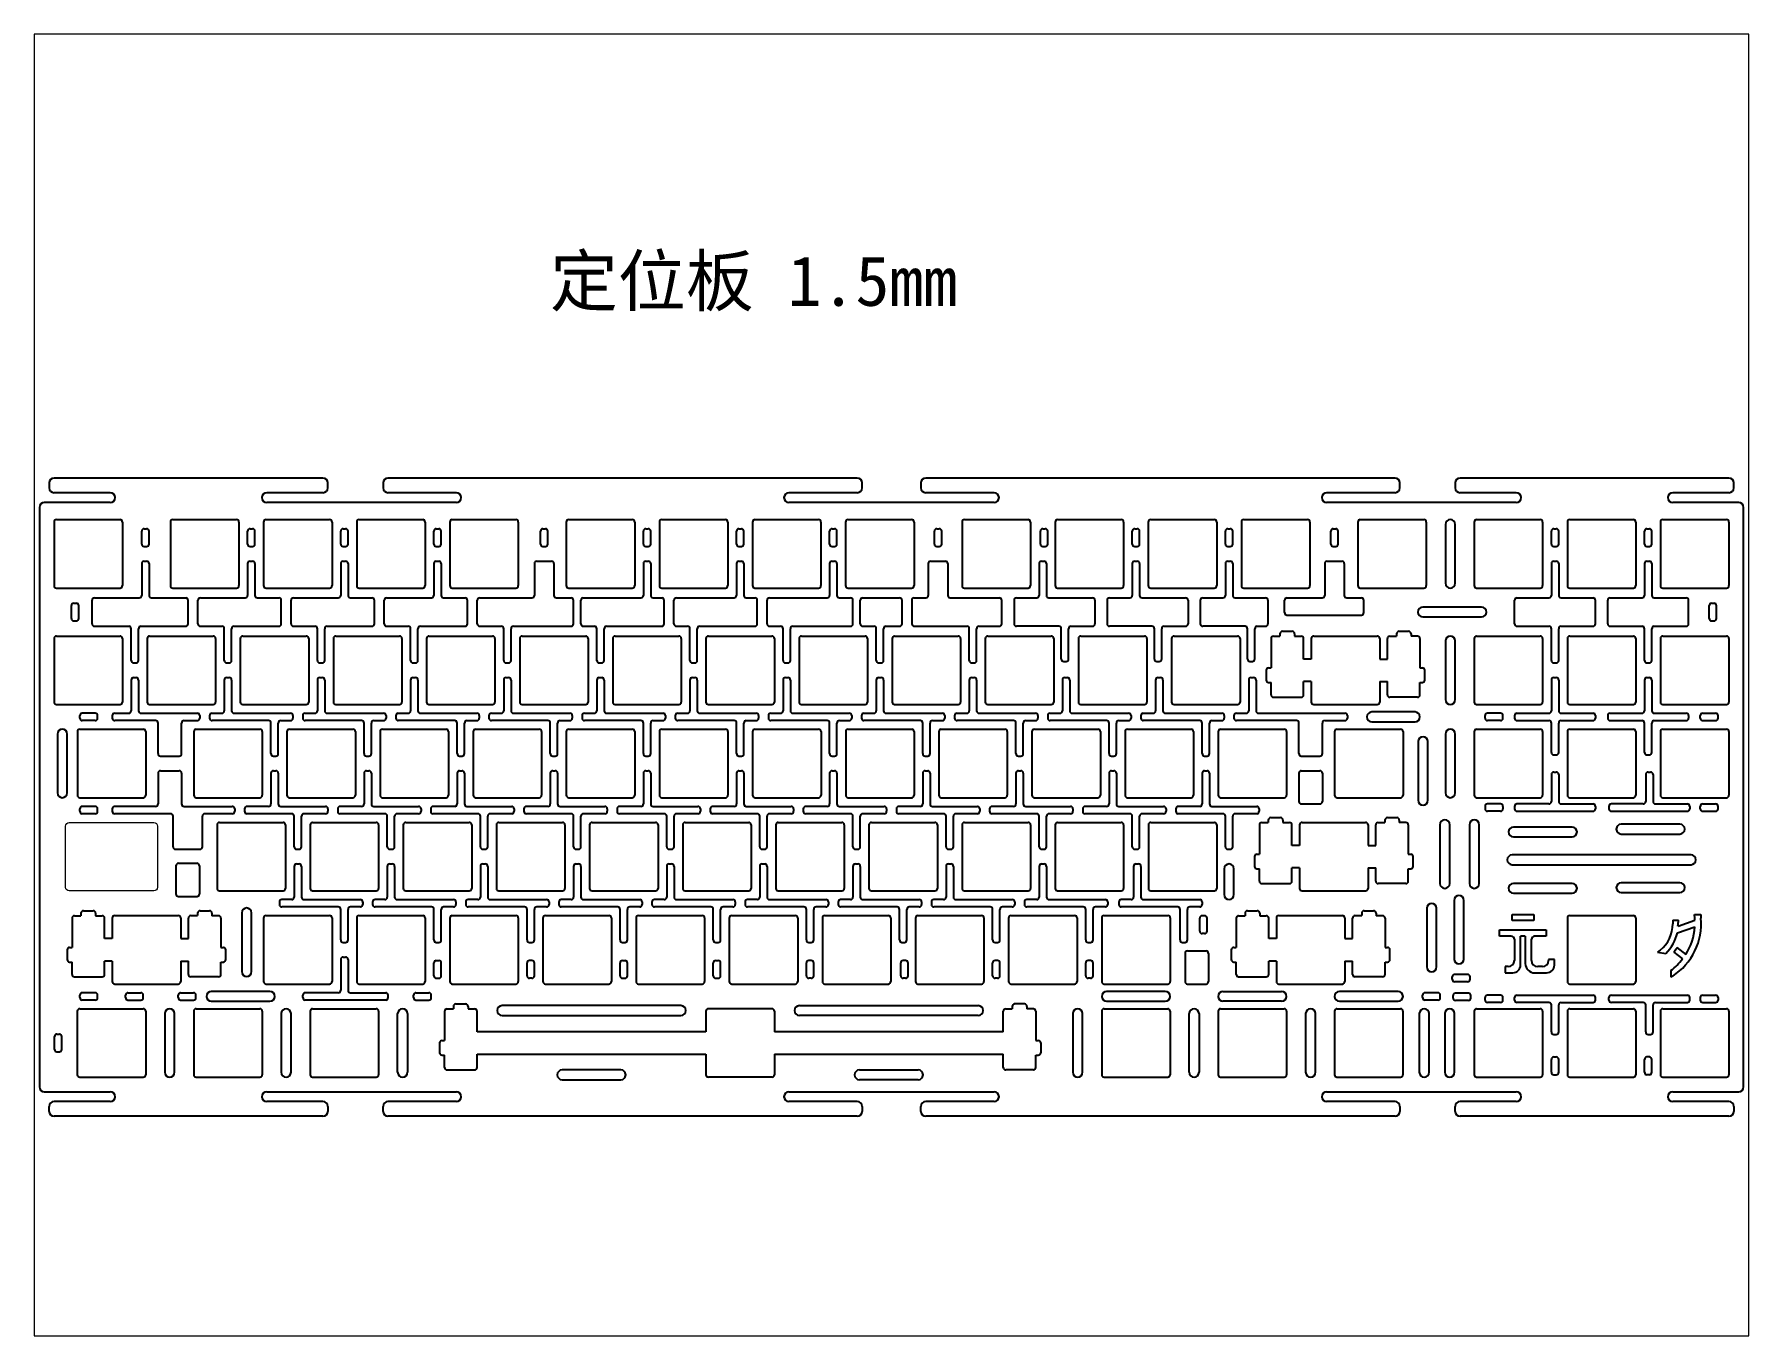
# Paper-space layout '布局1' of a CAD drawing. Header units: millimetres. Extents: x 26 to 231, y 20 to 176.
# The model-space entities are those that its viewports show. They can reach past a viewport. Long polylines and large blocks are cut down to what shows.
import ezdxf

# ---------------------------------------------------------------- set-up
doc = ezdxf.new("R2010")
doc.units = ezdxf.units.MM
doc.layers.add('SUIT-00-06_PBL1', color=7, linetype='Continuous')
doc.styles.get("Standard").update_dxf_attribs({"font": 'arial.ttf'})

psp = doc.layouts.new('布局1')

msp = doc.modelspace()

# ---------------------------------------------------------------- texts
at = {"insert": (2373.95, 1986.9), "char_height": 10.1924, "width": 4090.9322, "attachment_point": 1}
msp.add_mtext('{\\fSimHei|b0|i0|c134|p49;定位板 1.5mm}', dxfattribs=at)

# ---------------------------------------------------------------- blocks, each defined once
blk = doc.blocks.new('block 72')
at = {"color": 7, "lineweight": 18}
blk.add_open_spline([(103.53, 179.04), (103.53, 179.04), (86.23, 179.04), (86.23, 179.04), (85.82, 179.04), (85.48, 178.7), (85.48, 178.29), (85.48, 178.29), (85.48, 165.79), (85.48, 165.79), (85.48, 165.37), (85.82, 165.04), (86.23, 165.04), (86.23, 165.04), (103.53, 165.04), (103.53, 165.04), (103.94, 165.04), (104.28, 165.37), (104.28, 165.79), (104.28, 165.79), (104.28, 178.29), (104.28, 178.29), (104.28, 178.7), (103.94, 179.04), (103.53, 179.04)], degree=3, knots=[0, 0, 0, 0, 1, 1, 1, 2, 2, 2, 3, 3, 3, 4, 4, 4, 5, 5, 5, 6, 6, 6, 7, 7, 7, 8, 8, 8, 8], dxfattribs=at)

# ---------------------------------------------------------------- linework, layer by layer
for p, q in [((2272.51, 1932.5), (2272.51, 1919.5)), ((2273.01, 1933), (2286.01, 1933)), ((2286.51, 1932.5), (2286.51, 1919.5)), ((2296.32, 1932.5), (2296.32, 1919.5)), ((2296.82, 1933), (2309.82, 1933)), ((2310.32, 1932.5), (2310.32, 1919.5)), ((2315.37, 1932.5), (2315.37, 1919.5)), ((2315.87, 1933), (2328.87, 1933)), ((2329.37, 1932.5), (2329.37, 1919.5)), ((2334.42, 1932.5), (2334.42, 1919.5)), ((2334.92, 1933), (2347.92, 1933)), ((2348.42, 1932.5), (2348.42, 1919.5)), ((2353.47, 1932.5), (2353.47, 1919.5)), ((2353.97, 1933), (2366.97, 1933)), ((2367.47, 1932.5), (2367.47, 1919.5)), ((2377.29, 1932.5), (2377.29, 1919.5)), ((2377.79, 1933), (2390.79, 1933)), ((2391.29, 1932.5), (2391.29, 1919.5)), ((2396.34, 1932.5), (2396.34, 1919.5)), ((2396.84, 1933), (2409.84, 1933)), ((2410.34, 1932.5), (2410.34, 1919.5)), ((2415.39, 1932.5), (2415.39, 1919.5)), ((2415.89, 1933), (2428.89, 1933)), ((2429.39, 1932.5), (2429.39, 1919.5)), ((2434.44, 1932.5), (2434.44, 1919.5)), ((2434.94, 1933), (2447.94, 1933)), ((2448.44, 1932.5), (2448.44, 1919.5)), ((2458.25, 1932.5), (2458.25, 1919.5)), ((2458.75, 1933), (2471.75, 1933)), ((2472.25, 1932.5), (2472.25, 1919.5)), ((2477.3, 1932.5), (2477.3, 1919.5)), ((2477.8, 1933), (2490.8, 1933)), ((2491.3, 1932.5), (2491.3, 1919.5)), ((2496.35, 1932.5), (2496.35, 1919.5)), ((2496.85, 1933), (2509.85, 1933)), ((2510.35, 1932.5), (2510.35, 1919.5)), ((2515.4, 1932.5), (2515.4, 1919.5)), ((2515.9, 1933), (2528.9, 1933)), ((2529.4, 1932.5), (2529.4, 1919.5)), ((2539.22, 1932.5), (2539.22, 1919.5)), ((2539.72, 1933), (2552.72, 1933)), ((2553.22, 1932.5), (2553.22, 1919.5)), ((2563.02, 1932.5), (2563.02, 1919.5)), ((2563.52, 1933), (2576.52, 1933)), ((2577.02, 1932.5), (2577.02, 1919.5)), ((2582.07, 1932.5), (2582.07, 1919.5)), ((2582.57, 1933), (2595.57, 1933)), ((2596.07, 1932.5), (2596.07, 1919.5)), ((2601.12, 1932.5), (2601.12, 1919.5)), ((2601.62, 1933), (2614.62, 1933)), ((2615.12, 1932.5), (2615.12, 1919.5)), ((2290.45, 1928), (2290.45, 1930.64)), ((2290.95, 1931.14), (2291.45, 1931.14)), ((2291.95, 1928), (2291.95, 1930.64)), ((2312.1, 1928), (2312.1, 1930.64)), ((2312.6, 1931.14), (2313.1, 1931.14)), ((2313.6, 1928), (2313.6, 1930.64)), ((2331.15, 1928), (2331.15, 1930.64)), ((2331.65, 1931.14), (2332.15, 1931.14)), ((2332.65, 1928), (2332.65, 1930.64)), ((2350.2, 1928), (2350.2, 1930.64)), ((2350.7, 1931.14), (2351.2, 1931.14)), ((2351.7, 1928), (2351.7, 1930.64)), ((2372.02, 1928), (2372.02, 1930.64)), ((2372.52, 1931.14), (2373.02, 1931.14)), ((2373.52, 1928), (2373.52, 1930.64)), ((2393.06, 1928), (2393.06, 1930.64)), ((2393.56, 1931.14), (2394.06, 1931.14)), ((2394.56, 1928), (2394.56, 1930.64)), ((2412.11, 1928), (2412.11, 1930.64)), ((2412.61, 1931.14), (2413.11, 1931.14)), ((2413.61, 1928), (2413.61, 1930.64)), ((2431.16, 1928), (2431.16, 1930.64)), ((2431.66, 1931.14), (2432.16, 1931.14)), ((2432.66, 1928), (2432.66, 1930.64)), ((2452.59, 1928), (2452.59, 1930.64)), ((2453.09, 1931.14), (2453.59, 1931.14)), ((2454.09, 1928), (2454.09, 1930.64)), ((2474.27, 1928), (2474.27, 1930.64)), ((2474.77, 1931.14), (2475.27, 1931.14)), ((2475.77, 1928), (2475.77, 1930.64)), ((2493.07, 1928), (2493.07, 1930.64)), ((2493.57, 1931.14), (2494.07, 1931.14)), ((2494.57, 1928), (2494.57, 1930.64)), ((2512.12, 1928), (2512.12, 1930.64)), ((2512.62, 1931.14), (2513.12, 1931.14)), ((2513.62, 1928), (2513.62, 1930.64)), ((2533.69, 1928), (2533.69, 1930.64)), ((2534.19, 1931.14), (2534.69, 1931.14)), ((2535.19, 1928), (2535.19, 1930.64)), ((2578.8, 1928), (2578.8, 1930.64)), ((2579.3, 1931.14), (2579.8, 1931.14)), ((2580.3, 1928), (2580.3, 1930.64)), ((2597.85, 1928), (2597.85, 1930.64)), ((2598.35, 1931.14), (2598.85, 1931.14)), ((2599.35, 1928), (2599.35, 1930.64)), ((2290.95, 1927.5), (2291.45, 1927.5)), ((2312.6, 1927.5), (2313.1, 1927.5)), ((2331.65, 1927.5), (2332.15, 1927.5)), ((2350.7, 1927.5), (2351.2, 1927.5)), ((2372.52, 1927.5), (2373.02, 1927.5)), ((2393.56, 1927.5), (2394.06, 1927.5)), ((2412.61, 1927.5), (2413.11, 1927.5)), ((2431.66, 1927.5), (2432.16, 1927.5)), ((2448.44, 1926), (2448.44, 1926)), ((2453.09, 1927.5), (2453.59, 1927.5)), ((2474.77, 1927.5), (2475.27, 1927.5)), ((2493.57, 1927.5), (2494.07, 1927.5)), ((2512.62, 1927.5), (2513.12, 1927.5)), ((2534.19, 1927.5), (2534.69, 1927.5)), ((2579.3, 1927.5), (2579.8, 1927.5)), ((2598.35, 1927.5), (2598.85, 1927.5)), ((2290.45, 1924), (2290.45, 1917.5)), ((2290.95, 1924.5), (2291.45, 1924.5)), ((2291.95, 1924), (2291.95, 1917.5)), ((2312.1, 1924), (2312.1, 1917.5)), ((2312.6, 1924.5), (2313.1, 1924.5)), ((2313.6, 1924), (2313.6, 1917.5)), ((2331.15, 1924), (2331.15, 1917.5)), ((2331.65, 1924.5), (2332.15, 1924.5)), ((2332.65, 1924), (2332.65, 1917.5)), ((2350.2, 1924), (2350.2, 1917.5)), ((2350.7, 1924.5), (2351.2, 1924.5)), ((2351.7, 1924), (2351.7, 1917.5)), ((2370.77, 1924), (2370.77, 1917.5)), ((2371.27, 1924.5), (2374.27, 1924.5)), ((2374.77, 1924), (2374.77, 1917.5)), ((2393.06, 1924), (2393.06, 1917.5)), ((2393.56, 1924.5), (2394.06, 1924.5)), ((2394.56, 1924), (2394.56, 1917.5)), ((2412.11, 1924), (2412.11, 1917.5)), ((2412.61, 1924.5), (2413.11, 1924.5)), ((2413.61, 1924), (2413.61, 1917.5)), ((2431.16, 1924), (2431.16, 1917.5)), ((2431.66, 1924.5), (2432.16, 1924.5)), ((2432.66, 1924), (2432.66, 1917.5)), ((2451.34, 1924), (2451.34, 1917.5)), ((2451.84, 1924.5), (2454.84, 1924.5)), ((2455.34, 1924), (2455.34, 1917.5)), ((2474.02, 1924), (2474.02, 1917.5)), ((2474.52, 1924.5), (2475.02, 1924.5)), ((2475.52, 1924), (2475.52, 1917.5)), ((2493.07, 1924), (2493.07, 1917.5)), ((2493.57, 1924.5), (2494.07, 1924.5)), ((2494.57, 1924), (2494.57, 1917.5)), ((2512.12, 1924), (2512.12, 1917.5)), ((2512.62, 1924.5), (2513.12, 1924.5)), ((2513.62, 1924), (2513.62, 1917.5)), ((2532.44, 1924), (2532.44, 1917.5)), ((2532.94, 1924.5), (2535.94, 1924.5)), ((2536.44, 1924), (2536.44, 1917.5)), ((2578.8, 1924), (2578.8, 1917.5)), ((2579.3, 1924.5), (2579.8, 1924.5)), ((2580.3, 1924), (2580.3, 1917.5)), ((2597.85, 1924), (2597.85, 1917.5)), ((2598.35, 1924.5), (2598.85, 1924.5)), ((2599.35, 1924), (2599.35, 1917.5)), ((2273.01, 1919), (2286.01, 1919)), ((2296.82, 1919), (2309.82, 1919)), ((2315.87, 1919), (2328.87, 1919)), ((2334.92, 1919), (2347.92, 1919)), ((2353.97, 1919), (2366.97, 1919)), ((2377.79, 1919), (2390.79, 1919)), ((2396.84, 1919), (2409.84, 1919)), ((2415.89, 1919), (2428.89, 1919)), ((2434.94, 1919), (2447.94, 1919)), ((2458.75, 1919), (2471.75, 1919)), ((2477.8, 1919), (2490.8, 1919)), ((2496.85, 1919), (2509.85, 1919)), ((2515.9, 1919), (2528.9, 1919)), ((2539.72, 1919), (2552.72, 1919)), ((2563.52, 1919), (2576.52, 1919)), ((2582.57, 1919), (2595.57, 1919)), ((2601.62, 1919), (2614.62, 1919)), ((2276.07, 1912.77), (2276.07, 1915.41)), ((2276.57, 1915.91), (2277.07, 1915.91)), ((2277.57, 1912.77), (2277.57, 1915.41)), ((2280.29, 1911.69), (2280.29, 1916.5)), ((2280.79, 1917), (2289.95, 1917)), ((2292.45, 1917), (2299.44, 1917)), ((2299.94, 1911.69), (2299.94, 1916.5)), ((2301.94, 1911.69), (2301.94, 1916.5)), ((2302.44, 1917), (2311.6, 1917)), ((2314.1, 1917), (2318.49, 1917)), ((2318.99, 1911.69), (2318.99, 1916.5)), ((2320.99, 1911.69), (2320.99, 1916.5)), ((2321.49, 1917), (2330.65, 1917)), ((2333.15, 1917), (2337.54, 1917)), ((2338.04, 1911.69), (2338.04, 1916.5)), ((2340.04, 1911.69), (2340.04, 1916.5)), ((2340.54, 1917), (2349.7, 1917)), ((2352.2, 1917), (2356.59, 1917)), ((2357.09, 1911.69), (2357.09, 1916.5)), ((2359.09, 1911.69), (2359.09, 1916.5)), ((2359.59, 1917), (2370.27, 1917)), ((2375.27, 1917), (2378.27, 1917)), ((2378.77, 1911.69), (2378.77, 1916.5)), ((2380.27, 1911.69), (2380.27, 1916.5)), ((2380.77, 1917), (2392.56, 1917)), ((2395.06, 1917), (2396.82, 1917)), ((2397.32, 1911.69), (2397.32, 1916.5)), ((2399.32, 1911.69), (2399.32, 1916.5)), ((2399.82, 1917), (2411.61, 1917)), ((2414.11, 1917), (2415.87, 1917)), ((2416.37, 1911.69), (2416.37, 1916.5)), ((2418.37, 1911.69), (2418.37, 1916.5)), ((2418.87, 1917), (2430.66, 1917)), ((2433.16, 1917), (2435.42, 1917)), ((2435.92, 1911.69), (2435.92, 1916.5)), ((2437.42, 1911.69), (2437.42, 1916.5)), ((2437.92, 1917), (2445.47, 1917)), ((2445.97, 1911.69), (2445.97, 1916.5)), ((2447.96, 1916.49), (2447.99, 1911.68)), ((2448.46, 1917), (2450.84, 1917)), ((2455.84, 1917), (2465.88, 1917)), ((2466.38, 1911.69), (2466.38, 1916.5)), ((2468.88, 1916.5), (2468.88, 1911.69)), ((2469.38, 1917), (2473.52, 1917)), ((2476.02, 1917), (2484.93, 1917)), ((2485.43, 1916.5), (2485.43, 1911.69)), ((2487.93, 1916.5), (2487.93, 1911.69)), ((2488.43, 1917), (2492.57, 1917)), ((2495.07, 1917), (2503.98, 1917)), ((2504.48, 1916.5), (2504.48, 1911.69)), ((2506.98, 1916.5), (2506.98, 1911.69)), ((2507.48, 1917), (2511.62, 1917)), ((2514.12, 1917), (2520.33, 1917)), ((2520.83, 1916.5), (2520.83, 1911.69)), ((2524.22, 1913.98), (2524.22, 1916.5)), ((2524.72, 1917), (2531.94, 1917)), ((2536.94, 1917), (2539.94, 1917)), ((2540.44, 1913.98), (2540.44, 1916.5)), ((2571.27, 1911.69), (2571.27, 1916.5)), ((2571.77, 1917), (2578.3, 1917)), ((2580.8, 1917), (2587.32, 1917)), ((2587.82, 1911.69), (2587.82, 1916.5)), ((2590.32, 1911.69), (2590.32, 1916.5)), ((2590.82, 1917), (2597.35, 1917)), ((2599.85, 1917), (2606.37, 1917)), ((2606.87, 1911.69), (2606.87, 1916.5)), ((2611.08, 1912.77), (2611.08, 1915.41)), ((2611.58, 1915.91), (2612.08, 1915.91)), ((2612.58, 1912.77), (2612.58, 1915.41)), ((2276.57, 1912.27), (2277.07, 1912.27)), ((2524.72, 1913.48), (2539.94, 1913.48)), ((2611.58, 1912.27), (2612.08, 1912.27)), ((2272.51, 1908.69), (2272.51, 1895.69)), ((2273.01, 1909.19), (2286.01, 1909.19)), ((2280.79, 1911.19), (2287.79, 1911.19)), ((2286.51, 1908.69), (2286.51, 1895.69)), ((2288.29, 1904.19), (2288.29, 1910.69)), ((2289.79, 1904.19), (2289.79, 1910.69)), ((2290.29, 1911.19), (2299.44, 1911.19)), ((2291.56, 1908.69), (2291.56, 1895.69)), ((2292.06, 1909.19), (2305.06, 1909.19)), ((2302.44, 1911.19), (2306.84, 1911.19)), ((2305.56, 1908.69), (2305.56, 1895.69)), ((2307.34, 1904.19), (2307.34, 1910.69)), ((2308.84, 1904.19), (2308.84, 1910.69)), ((2309.34, 1911.19), (2318.49, 1911.19)), ((2310.61, 1908.69), (2310.61, 1895.69)), ((2311.11, 1909.19), (2324.11, 1909.19)), ((2321.49, 1911.19), (2325.89, 1911.19)), ((2324.61, 1908.69), (2324.61, 1895.69)), ((2326.39, 1904.19), (2326.39, 1910.69)), ((2327.89, 1904.19), (2327.89, 1910.69)), ((2328.39, 1911.19), (2337.54, 1911.19)), ((2329.66, 1908.69), (2329.66, 1895.69)), ((2330.16, 1909.19), (2343.16, 1909.19)), ((2340.54, 1911.19), (2344.94, 1911.19)), ((2343.66, 1908.69), (2343.66, 1895.69)), ((2345.44, 1904.19), (2345.44, 1910.69)), ((2346.94, 1904.19), (2346.94, 1910.69)), ((2347.44, 1911.19), (2356.59, 1911.19)), ((2348.71, 1908.69), (2348.71, 1895.69)), ((2349.21, 1909.19), (2362.21, 1909.19)), ((2359.59, 1911.19), (2363.99, 1911.19)), ((2362.71, 1908.69), (2362.71, 1895.69)), ((2364.49, 1904.19), (2364.49, 1910.69)), ((2365.99, 1904.19), (2365.99, 1910.69)), ((2366.49, 1911.19), (2378.27, 1911.19)), ((2367.76, 1908.69), (2367.76, 1895.69)), ((2368.26, 1909.19), (2381.26, 1909.19)), ((2380.77, 1911.19), (2383.04, 1911.19)), ((2381.76, 1908.69), (2381.76, 1895.69)), ((2383.54, 1904.11), (2383.54, 1910.69)), ((2385.04, 1904.11), (2385.04, 1910.69)), ((2385.54, 1911.19), (2396.82, 1911.19)), ((2386.81, 1908.69), (2386.81, 1895.69)), ((2387.31, 1909.19), (2400.31, 1909.19)), ((2399.82, 1911.19), (2402.09, 1911.19)), ((2400.81, 1908.69), (2400.81, 1895.69)), ((2402.59, 1904.19), (2402.59, 1910.69)), ((2404.09, 1904.19), (2404.09, 1910.69)), ((2404.59, 1911.19), (2415.87, 1911.19)), ((2405.86, 1908.69), (2405.86, 1895.69)), ((2406.36, 1909.19), (2419.36, 1909.19)), ((2418.87, 1911.19), (2421.14, 1911.19)), ((2419.86, 1908.69), (2419.86, 1895.69)), ((2421.64, 1904.19), (2421.64, 1910.69)), ((2423.14, 1904.19), (2423.14, 1910.69)), ((2423.64, 1911.19), (2435.42, 1911.19)), ((2424.91, 1908.69), (2424.91, 1895.69)), ((2425.41, 1909.19), (2438.41, 1909.19)), ((2437.92, 1911.19), (2440.19, 1911.19)), ((2438.91, 1908.69), (2438.91, 1895.69)), ((2440.69, 1904.19), (2440.69, 1910.69)), ((2442.19, 1904.19), (2442.19, 1910.69)), ((2442.69, 1911.19), (2445.47, 1911.19)), ((2443.96, 1908.69), (2443.96, 1895.69)), ((2444.46, 1909.19), (2457.46, 1909.19)), ((2448.49, 1911.19), (2459.24, 1911.19)), ((2457.96, 1908.69), (2457.96, 1895.69)), ((2459.74, 1904.19), (2459.74, 1910.69)), ((2461.24, 1904.19), (2461.24, 1910.69)), ((2461.74, 1911.19), (2465.88, 1911.19)), ((2463.01, 1908.69), (2463.01, 1895.69)), ((2463.51, 1909.19), (2476.51, 1909.19)), ((2478.04, 1911.19), (2469.38, 1911.19)), ((2477.01, 1908.69), (2477.01, 1895.69)), ((2478.54, 1904.49), (2478.54, 1910.69)), ((2480.04, 1904.49), (2480.04, 1910.69)), ((2480.54, 1911.19), (2484.93, 1911.19)), ((2482.06, 1908.69), (2482.06, 1895.69)), ((2482.56, 1909.19), (2495.56, 1909.19)), ((2497.09, 1911.19), (2488.43, 1911.19)), ((2496.06, 1908.69), (2496.06, 1895.69)), ((2497.59, 1904.49), (2497.59, 1910.69)), ((2499.09, 1904.49), (2499.09, 1910.69)), ((2499.59, 1911.19), (2503.98, 1911.19)), ((2501.11, 1908.69), (2501.11, 1895.69)), ((2501.61, 1909.19), (2514.61, 1909.19)), ((2516.14, 1911.19), (2507.48, 1911.19)), ((2515.11, 1908.69), (2515.11, 1895.69)), ((2516.64, 1904.49), (2516.64, 1910.69)), ((2518.14, 1904.49), (2518.14, 1910.69)), ((2518.64, 1911.19), (2520.33, 1911.19)), ((2521.46, 1908.66), (2521.46, 1902.69)), ((2521.96, 1909.16), (2523.29, 1909.16)), ((2523.29, 1909.66), (2523.29, 1909.16)), ((2523.79, 1910.16), (2525.79, 1910.16)), ((2526.29, 1909.66), (2526.29, 1909.16)), ((2526.29, 1909.16), (2527.61, 1909.16)), ((2528.11, 1904.49), (2528.11, 1908.66)), ((2529.69, 1908.69), (2529.69, 1904.49)), ((2530.19, 1909.19), (2543.19, 1909.19)), ((2543.69, 1908.69), (2543.69, 1904.49)), ((2545.26, 1904.49), (2545.26, 1908.67)), ((2545.76, 1909.17), (2547.15, 1909.17)), ((2547.15, 1909.66), (2547.15, 1909.17)), ((2547.65, 1910.16), (2549.59, 1910.16)), ((2550.09, 1909.66), (2550.09, 1909.16)), ((2551.41, 1909.16), (2550.09, 1909.16)), ((2551.91, 1908.66), (2551.91, 1902.69)), ((2563.02, 1908.69), (2563.02, 1895.69)), ((2563.52, 1909.19), (2576.52, 1909.19)), ((2571.77, 1911.19), (2578.3, 1911.19)), ((2577.02, 1908.69), (2577.02, 1895.69)), ((2578.8, 1904.19), (2578.8, 1910.69)), ((2580.3, 1904.19), (2580.3, 1910.69)), ((2580.8, 1911.19), (2587.32, 1911.19)), ((2582.07, 1908.69), (2582.07, 1895.69)), ((2582.57, 1909.19), (2595.57, 1909.19)), ((2590.82, 1911.19), (2597.35, 1911.19)), ((2596.07, 1908.69), (2596.07, 1895.69)), ((2597.85, 1904.19), (2597.85, 1910.69)), ((2599.35, 1904.19), (2599.35, 1910.69)), ((2599.85, 1911.19), (2606.37, 1911.19)), ((2601.12, 1908.69), (2601.12, 1895.69)), ((2601.62, 1909.19), (2614.62, 1909.19)), ((2615.12, 1908.69), (2615.12, 1895.69)), ((2529.69, 1904.49), (2528.11, 1904.49)), ((2543.69, 1904.49), (2545.26, 1904.49)), ((2288.79, 1903.69), (2289.29, 1903.69)), ((2307.84, 1903.69), (2308.34, 1903.69)), ((2326.89, 1903.69), (2327.39, 1903.69)), ((2345.94, 1903.69), (2346.44, 1903.69)), ((2364.99, 1903.69), (2365.49, 1903.69)), ((2384.04, 1903.69), (2384.54, 1903.69)), ((2403.09, 1903.69), (2403.59, 1903.69)), ((2422.14, 1903.69), (2422.64, 1903.69)), ((2441.19, 1903.69), (2441.69, 1903.69)), ((2460.24, 1903.69), (2460.74, 1903.69)), ((2479.04, 1903.99), (2479.54, 1903.99)), ((2498.09, 1903.99), (2498.59, 1903.99)), ((2517.14, 1903.99), (2517.64, 1903.99)), ((2520.46, 1902.19), (2520.46, 1900.19)), ((2520.96, 1902.69), (2521.46, 1902.69)), ((2551.91, 1902.69), (2552.41, 1902.69)), ((2552.91, 1900.19), (2552.91, 1902.19)), ((2579.3, 1903.69), (2579.8, 1903.69)), ((2598.35, 1903.69), (2598.85, 1903.69)), ((2288.29, 1900.19), (2288.29, 1893.91)), ((2288.79, 1900.69), (2289.29, 1900.69)), ((2289.79, 1900.19), (2289.79, 1893.91)), ((2307.34, 1900.19), (2307.34, 1893.91)), ((2307.84, 1900.69), (2308.34, 1900.69)), ((2308.84, 1900.19), (2308.84, 1893.91)), ((2326.39, 1900.19), (2326.39, 1893.91)), ((2326.89, 1900.69), (2327.39, 1900.69)), ((2327.89, 1900.19), (2327.89, 1893.91)), ((2345.44, 1900.19), (2345.44, 1893.91)), ((2345.94, 1900.69), (2346.44, 1900.69)), ((2346.94, 1900.19), (2346.94, 1893.91)), ((2364.49, 1900.19), (2364.49, 1893.91)), ((2364.99, 1900.69), (2365.49, 1900.69)), ((2365.99, 1900.19), (2365.99, 1893.91)), ((2383.54, 1900.19), (2383.54, 1893.91)), ((2384.04, 1900.69), (2384.54, 1900.69)), ((2385.04, 1900.19), (2385.04, 1893.91)), ((2402.59, 1900.19), (2402.59, 1893.91)), ((2403.09, 1900.69), (2403.59, 1900.69)), ((2404.09, 1900.19), (2404.09, 1893.91)), ((2421.64, 1900.19), (2421.64, 1893.91)), ((2422.14, 1900.69), (2422.64, 1900.69)), ((2423.14, 1900.19), (2423.14, 1893.91)), ((2440.69, 1900.19), (2440.69, 1893.91)), ((2441.19, 1900.69), (2441.69, 1900.69)), ((2442.19, 1900.19), (2442.19, 1893.91)), ((2459.74, 1900.19), (2459.74, 1893.91)), ((2460.24, 1900.69), (2460.74, 1900.69)), ((2461.24, 1900.19), (2461.24, 1893.91)), ((2478.79, 1900.19), (2478.79, 1893.91)), ((2479.29, 1900.69), (2479.79, 1900.69)), ((2480.29, 1900.19), (2480.29, 1893.91)), ((2497.84, 1900.19), (2497.84, 1893.91)), ((2498.34, 1900.69), (2498.84, 1900.69)), ((2499.34, 1900.19), (2499.34, 1893.91)), ((2516.89, 1900.19), (2516.89, 1893.91)), ((2517.39, 1900.69), (2517.89, 1900.69)), ((2518.39, 1900.19), (2518.39, 1893.91)), ((2520.96, 1899.69), (2521.46, 1899.69)), ((2521.46, 1897.16), (2521.46, 1899.69)), ((2529.69, 1899.89), (2528.11, 1899.89)), ((2528.11, 1897.16), (2528.11, 1899.89)), ((2529.69, 1899.89), (2529.69, 1895.69)), ((2543.69, 1899.89), (2545.26, 1899.89)), ((2543.69, 1899.89), (2543.69, 1895.69)), ((2545.26, 1897.16), (2545.26, 1899.89)), ((2551.91, 1897.16), (2551.91, 1899.69)), ((2551.91, 1899.69), (2552.41, 1899.69)), ((2578.8, 1900.19), (2578.8, 1893.91)), ((2579.3, 1900.69), (2579.8, 1900.69)), ((2580.3, 1900.19), (2580.3, 1893.91)), ((2597.85, 1900.19), (2597.85, 1893.91)), ((2598.35, 1900.69), (2598.85, 1900.69)), ((2599.35, 1900.19), (2599.35, 1893.91)), ((2273.01, 1895.19), (2286.01, 1895.19)), ((2292.06, 1895.19), (2305.06, 1895.19)), ((2311.11, 1895.19), (2324.11, 1895.19)), ((2330.16, 1895.19), (2343.16, 1895.19)), ((2349.21, 1895.19), (2362.21, 1895.19)), ((2368.26, 1895.19), (2381.26, 1895.19)), ((2387.31, 1895.19), (2400.31, 1895.19)), ((2406.36, 1895.19), (2419.36, 1895.19)), ((2425.41, 1895.19), (2438.41, 1895.19)), ((2444.46, 1895.19), (2457.46, 1895.19)), ((2463.51, 1895.19), (2476.51, 1895.19)), ((2482.56, 1895.19), (2495.56, 1895.19)), ((2501.61, 1895.19), (2514.61, 1895.19)), ((2521.96, 1896.66), (2527.61, 1896.66)), ((2530.19, 1895.19), (2543.19, 1895.19)), ((2551.41, 1896.66), (2545.76, 1896.66)), ((2563.52, 1895.19), (2576.52, 1895.19)), ((2582.57, 1895.19), (2595.57, 1895.19)), ((2601.62, 1895.19), (2614.62, 1895.19)), ((2277.78, 1892.41), (2277.78, 1892.91)), ((2280.92, 1893.41), (2278.28, 1893.41)), ((2280.92, 1891.91), (2278.28, 1891.91)), ((2281.42, 1892.41), (2281.42, 1892.91)), ((2284.42, 1892.91), (2284.42, 1892.41)), ((2284.92, 1893.41), (2287.79, 1893.41)), ((2293.28, 1891.91), (2284.92, 1891.91)), ((2290.29, 1893.41), (2301.83, 1893.41)), ((2293.78, 1885.14), (2293.78, 1891.41)), ((2298.6, 1885.14), (2298.6, 1891.41)), ((2299.1, 1891.91), (2301.83, 1891.91)), ((2302.33, 1892.91), (2302.33, 1892.41)), ((2304.33, 1892.91), (2304.33, 1892.41)), ((2304.83, 1893.41), (2306.84, 1893.41)), ((2316.37, 1891.91), (2304.83, 1891.91)), ((2309.34, 1893.41), (2320.88, 1893.41)), ((2316.87, 1885.14), (2316.87, 1891.41)), ((2318.37, 1885.14), (2318.37, 1891.41)), ((2318.87, 1891.91), (2320.88, 1891.91)), ((2321.38, 1892.91), (2321.38, 1892.41)), ((2323.38, 1892.91), (2323.38, 1892.41)), ((2323.88, 1893.41), (2325.89, 1893.41)), ((2335.42, 1891.91), (2323.88, 1891.91)), ((2328.39, 1893.41), (2339.93, 1893.41)), ((2335.92, 1885.14), (2335.92, 1891.41)), ((2337.42, 1885.14), (2337.42, 1891.41)), ((2337.92, 1891.91), (2339.93, 1891.91)), ((2340.43, 1892.91), (2340.43, 1892.41)), ((2342.43, 1892.91), (2342.43, 1892.41)), ((2342.93, 1893.41), (2344.94, 1893.41)), ((2354.47, 1891.91), (2342.93, 1891.91)), ((2347.44, 1893.41), (2358.98, 1893.41)), ((2354.97, 1885.14), (2354.97, 1891.41)), ((2356.47, 1885.14), (2356.47, 1891.41)), ((2356.97, 1891.91), (2358.98, 1891.91)), ((2359.48, 1892.91), (2359.48, 1892.41)), ((2361.48, 1892.91), (2361.48, 1892.41)), ((2361.98, 1893.41), (2363.99, 1893.41)), ((2373.52, 1891.91), (2361.98, 1891.91)), ((2366.49, 1893.41), (2378.03, 1893.41)), ((2374.02, 1885.14), (2374.02, 1891.41)), ((2375.52, 1885.14), (2375.52, 1891.41)), ((2376.02, 1891.91), (2378.03, 1891.91)), ((2378.53, 1892.91), (2378.53, 1892.41)), ((2380.53, 1892.91), (2380.53, 1892.41)), ((2381.03, 1893.41), (2383.04, 1893.41)), ((2392.57, 1891.91), (2381.03, 1891.91)), ((2385.54, 1893.41), (2397.08, 1893.41)), ((2393.07, 1885.14), (2393.07, 1891.41)), ((2394.57, 1885.14), (2394.57, 1891.41)), ((2395.07, 1891.91), (2397.08, 1891.91)), ((2397.58, 1892.91), (2397.58, 1892.41)), ((2399.58, 1892.91), (2399.58, 1892.41)), ((2400.08, 1893.41), (2402.09, 1893.41)), ((2411.62, 1891.91), (2400.08, 1891.91)), ((2404.59, 1893.41), (2416.13, 1893.41)), ((2412.12, 1885.14), (2412.12, 1891.41)), ((2413.62, 1885.14), (2413.62, 1891.41)), ((2414.12, 1891.91), (2416.13, 1891.91)), ((2416.63, 1892.91), (2416.63, 1892.41)), ((2418.63, 1892.91), (2418.63, 1892.41)), ((2419.13, 1893.41), (2421.14, 1893.41)), ((2430.67, 1891.91), (2419.13, 1891.91)), ((2423.64, 1893.41), (2435.18, 1893.41)), ((2431.17, 1885.14), (2431.17, 1891.41)), ((2432.67, 1885.14), (2432.67, 1891.41)), ((2433.17, 1891.91), (2435.18, 1891.91)), ((2435.68, 1892.91), (2435.68, 1892.41)), ((2437.68, 1892.91), (2437.68, 1892.41)), ((2438.18, 1893.41), (2440.19, 1893.41)), ((2449.72, 1891.91), (2438.18, 1891.91)), ((2442.69, 1893.41), (2454.23, 1893.41)), ((2450.22, 1885.14), (2450.22, 1891.41)), ((2451.72, 1885.14), (2451.72, 1891.41)), ((2452.22, 1891.91), (2454.23, 1891.91)), ((2454.73, 1892.91), (2454.73, 1892.41)), ((2456.73, 1892.91), (2456.73, 1892.41)), ((2457.23, 1893.41), (2459.24, 1893.41)), ((2468.77, 1891.91), (2457.23, 1891.91)), ((2461.74, 1893.41), (2473.28, 1893.41)), ((2469.27, 1885.14), (2469.27, 1891.41)), ((2470.77, 1885.14), (2470.77, 1891.41)), ((2471.27, 1891.91), (2473.28, 1891.91)), ((2473.78, 1892.91), (2473.78, 1892.41)), ((2475.78, 1892.91), (2475.78, 1892.41)), ((2476.28, 1893.41), (2478.29, 1893.41)), ((2487.82, 1891.91), (2476.28, 1891.91)), ((2480.79, 1893.41), (2492.33, 1893.41)), ((2488.32, 1885.14), (2488.32, 1891.41)), ((2489.82, 1885.14), (2489.82, 1891.41)), ((2490.32, 1891.91), (2492.33, 1891.91)), ((2492.83, 1892.91), (2492.83, 1892.41)), ((2494.83, 1892.91), (2494.83, 1892.41)), ((2495.33, 1893.41), (2497.34, 1893.41)), ((2506.87, 1891.91), (2495.33, 1891.91)), ((2499.84, 1893.41), (2511.38, 1893.41)), ((2507.37, 1885.14), (2507.37, 1891.41)), ((2508.87, 1885.14), (2508.87, 1891.41)), ((2509.37, 1891.91), (2511.38, 1891.91)), ((2511.88, 1892.91), (2511.88, 1892.41)), ((2513.88, 1892.91), (2513.88, 1892.41)), ((2514.38, 1893.41), (2516.39, 1893.41)), ((2526.65, 1891.91), (2514.38, 1891.91)), ((2518.89, 1893.41), (2536.57, 1893.41)), ((2527.15, 1885.14), (2527.15, 1891.41)), ((2531.96, 1885.14), (2531.96, 1891.41)), ((2532.5, 1891.91), (2536.57, 1891.91)), ((2537.07, 1892.91), (2537.07, 1892.41)), ((2565.24, 1892.41), (2565.24, 1892.91)), ((2568.38, 1893.41), (2565.74, 1893.41)), ((2568.38, 1891.91), (2565.74, 1891.91)), ((2568.88, 1892.41), (2568.88, 1892.91)), ((2571.27, 1892.91), (2571.27, 1892.41)), ((2571.77, 1893.41), (2578.3, 1893.41)), ((2571.77, 1891.91), (2578.3, 1891.91)), ((2578.8, 1885.39), (2578.8, 1891.41)), ((2580.3, 1885.39), (2580.3, 1891.41)), ((2580.8, 1893.41), (2587.32, 1893.41)), ((2580.8, 1891.91), (2587.32, 1891.91)), ((2587.82, 1892.91), (2587.82, 1892.41)), ((2590.32, 1892.91), (2590.32, 1892.41)), ((2590.82, 1893.41), (2597.35, 1893.41)), ((2590.82, 1891.91), (2597.35, 1891.91)), ((2597.85, 1885.39), (2597.85, 1891.41)), ((2599.35, 1885.39), (2599.35, 1891.41)), ((2599.85, 1893.41), (2606.37, 1893.41)), ((2599.85, 1891.91), (2606.37, 1891.91)), ((2606.87, 1892.91), (2606.87, 1892.41)), ((2609.26, 1892.41), (2609.26, 1892.91)), ((2609.76, 1893.41), (2612.4, 1893.41)), ((2609.76, 1891.91), (2612.4, 1891.91)), ((2612.9, 1892.41), (2612.9, 1892.91)), ((2277.28, 1889.64), (2277.28, 1876.64)), ((2277.78, 1890.14), (2290.78, 1890.14)), ((2291.28, 1889.64), (2291.28, 1876.64)), ((2301.1, 1889.64), (2301.1, 1876.64)), ((2301.6, 1890.14), (2314.6, 1890.14)), ((2315.1, 1889.64), (2315.1, 1876.64)), ((2320.15, 1889.64), (2320.15, 1876.64)), ((2320.65, 1890.14), (2333.65, 1890.14)), ((2334.15, 1889.64), (2334.15, 1876.64)), ((2339.2, 1889.64), (2339.2, 1876.64)), ((2339.7, 1890.14), (2352.7, 1890.14)), ((2353.2, 1889.64), (2353.2, 1876.64)), ((2358.25, 1889.64), (2358.25, 1876.64)), ((2358.75, 1890.14), (2371.75, 1890.14)), ((2372.25, 1889.64), (2372.25, 1876.64)), ((2377.3, 1889.64), (2377.3, 1876.64)), ((2377.8, 1890.14), (2390.8, 1890.14)), ((2391.3, 1889.64), (2391.3, 1876.64)), ((2396.35, 1889.64), (2396.35, 1876.64)), ((2396.85, 1890.14), (2409.85, 1890.14)), ((2410.35, 1889.64), (2410.35, 1876.64)), ((2415.4, 1889.64), (2415.4, 1876.64)), ((2415.9, 1890.14), (2428.9, 1890.14)), ((2429.4, 1889.64), (2429.4, 1876.64)), ((2434.45, 1889.64), (2434.45, 1876.64)), ((2434.95, 1890.14), (2447.95, 1890.14)), ((2448.45, 1889.64), (2448.45, 1876.64)), ((2453.5, 1889.64), (2453.5, 1876.64)), ((2454, 1890.14), (2467, 1890.14)), ((2467.5, 1889.64), (2467.5, 1876.64)), ((2472.55, 1889.64), (2472.55, 1876.64)), ((2473.05, 1890.14), (2486.05, 1890.14)), ((2486.55, 1889.64), (2486.55, 1876.64)), ((2491.6, 1889.64), (2491.6, 1876.64)), ((2492.1, 1890.14), (2505.1, 1890.14)), ((2505.6, 1889.64), (2505.6, 1876.64)), ((2510.65, 1889.64), (2510.65, 1876.64)), ((2511.15, 1890.14), (2524.15, 1890.14)), ((2524.65, 1889.64), (2524.65, 1876.64)), ((2534.46, 1889.64), (2534.46, 1876.64)), ((2534.96, 1890.14), (2547.96, 1890.14)), ((2548.46, 1889.64), (2548.46, 1876.64)), ((2563.02, 1889.64), (2563.02, 1876.64)), ((2563.52, 1890.14), (2576.52, 1890.14)), ((2577.02, 1889.64), (2577.02, 1876.64)), ((2582.07, 1889.64), (2582.07, 1876.64)), ((2582.57, 1890.14), (2595.57, 1890.14)), ((2596.07, 1889.64), (2596.07, 1876.64)), ((2601.12, 1889.64), (2601.12, 1876.64)), ((2601.62, 1890.14), (2614.62, 1890.14)), ((2615.12, 1889.64), (2615.12, 1876.64)), ((2294.28, 1884.64), (2298.1, 1884.64)), ((2317.37, 1884.64), (2317.87, 1884.64)), ((2336.42, 1884.64), (2336.92, 1884.64)), ((2355.47, 1884.64), (2355.97, 1884.64)), ((2374.52, 1884.64), (2375.02, 1884.64)), ((2393.57, 1884.64), (2394.07, 1884.64)), ((2412.62, 1884.64), (2413.12, 1884.64)), ((2431.67, 1884.64), (2432.17, 1884.64)), ((2450.72, 1884.64), (2451.22, 1884.64)), ((2469.77, 1884.64), (2470.27, 1884.64)), ((2488.82, 1884.64), (2489.32, 1884.64)), ((2507.87, 1884.64), (2508.37, 1884.64)), ((2527.65, 1884.64), (2531.46, 1884.64)), ((2579.3, 1884.89), (2579.8, 1884.89)), ((2598.35, 1884.89), (2598.85, 1884.89)), ((2293.78, 1881.14), (2293.78, 1874.86)), ((2294.28, 1881.64), (2298.1, 1881.64)), ((2298.6, 1881.14), (2298.6, 1874.86)), ((2316.87, 1881.14), (2316.87, 1874.86)), ((2317.37, 1881.64), (2317.87, 1881.64)), ((2318.37, 1881.14), (2318.37, 1874.86)), ((2335.92, 1881.14), (2335.92, 1874.86)), ((2336.42, 1881.64), (2336.92, 1881.64)), ((2337.42, 1881.14), (2337.42, 1874.86)), ((2354.97, 1881.14), (2354.97, 1874.86)), ((2355.47, 1881.64), (2355.97, 1881.64)), ((2356.47, 1881.14), (2356.47, 1874.86)), ((2374.02, 1881.14), (2374.02, 1874.86)), ((2374.52, 1881.64), (2375.02, 1881.64)), ((2375.52, 1881.14), (2375.52, 1874.86)), ((2393.07, 1881.14), (2393.07, 1874.86)), ((2393.57, 1881.64), (2394.07, 1881.64)), ((2394.57, 1881.14), (2394.57, 1874.86)), ((2412.12, 1881.14), (2412.12, 1874.86)), ((2412.62, 1881.64), (2413.12, 1881.64)), ((2413.62, 1881.14), (2413.62, 1874.86)), ((2431.17, 1881.14), (2431.17, 1874.86)), ((2431.67, 1881.64), (2432.17, 1881.64)), ((2432.67, 1881.14), (2432.67, 1874.86)), ((2450.22, 1881.14), (2450.22, 1874.86)), ((2450.72, 1881.64), (2451.22, 1881.64)), ((2451.72, 1881.14), (2451.72, 1874.86)), ((2469.27, 1881.14), (2469.27, 1874.86)), ((2469.77, 1881.64), (2470.27, 1881.64)), ((2470.77, 1881.14), (2470.77, 1874.86)), ((2488.32, 1881.14), (2488.32, 1874.86)), ((2488.82, 1881.64), (2489.32, 1881.64)), ((2489.82, 1881.14), (2489.82, 1874.86)), ((2507.37, 1881.14), (2507.37, 1874.86)), ((2507.87, 1881.64), (2508.37, 1881.64)), ((2508.87, 1881.14), (2508.87, 1874.86)), ((2527.15, 1881.14), (2527.15, 1875.36)), ((2527.65, 1881.64), (2531.46, 1881.64)), ((2531.96, 1881.14), (2531.96, 1875.36)), ((2578.8, 1880.89), (2578.8, 1875.36)), ((2579.3, 1881.39), (2579.8, 1881.39)), ((2580.3, 1880.89), (2580.3, 1875.36)), ((2598.1, 1880.89), (2598.1, 1875.36)), ((2598.6, 1881.39), (2599.1, 1881.39)), ((2599.6, 1880.89), (2599.6, 1875.36)), ((2277.78, 1876.14), (2290.78, 1876.14)), ((2277.78, 1873.36), (2277.78, 1873.86)), ((2280.92, 1874.36), (2278.28, 1874.36)), ((2280.92, 1872.86), (2278.28, 1872.86)), ((2281.42, 1873.36), (2281.42, 1873.86)), ((2284.42, 1873.86), (2284.42, 1873.36)), ((2293.28, 1874.36), (2284.92, 1874.36)), ((2296.36, 1872.86), (2284.92, 1872.86)), ((2299.1, 1874.36), (2308.98, 1874.36)), ((2301.6, 1876.14), (2314.6, 1876.14)), ((2308.98, 1872.86), (2303.36, 1872.86)), ((2309.48, 1873.86), (2309.48, 1873.36)), ((2311.48, 1873.86), (2311.48, 1873.36)), ((2316.37, 1874.36), (2311.98, 1874.36)), ((2321.13, 1872.86), (2311.98, 1872.86)), ((2318.87, 1874.36), (2328.03, 1874.36)), ((2320.65, 1876.14), (2333.65, 1876.14)), ((2328.03, 1872.86), (2323.63, 1872.86)), ((2328.53, 1873.86), (2328.53, 1873.36)), ((2330.53, 1873.86), (2330.53, 1873.36)), ((2335.42, 1874.36), (2331.03, 1874.36)), ((2340.18, 1872.86), (2331.03, 1872.86)), ((2337.92, 1874.36), (2347.08, 1874.36)), ((2339.7, 1876.14), (2352.7, 1876.14)), ((2347.08, 1872.86), (2342.68, 1872.86)), ((2347.58, 1873.86), (2347.58, 1873.36)), ((2349.58, 1873.86), (2349.58, 1873.36)), ((2354.47, 1874.36), (2350.08, 1874.36)), ((2359.23, 1872.86), (2350.08, 1872.86)), ((2356.97, 1874.36), (2366.13, 1874.36)), ((2358.75, 1876.14), (2371.75, 1876.14)), ((2366.13, 1872.86), (2361.73, 1872.86)), ((2366.63, 1873.86), (2366.63, 1873.36)), ((2368.63, 1873.86), (2368.63, 1873.36)), ((2373.52, 1874.36), (2369.13, 1874.36)), ((2378.28, 1872.86), (2369.13, 1872.86)), ((2376.02, 1874.36), (2385.18, 1874.36)), ((2377.8, 1876.14), (2390.8, 1876.14)), ((2385.18, 1872.86), (2380.78, 1872.86)), ((2385.68, 1873.86), (2385.68, 1873.36)), ((2387.68, 1873.86), (2387.68, 1873.36)), ((2392.57, 1874.36), (2388.18, 1874.36)), ((2397.33, 1872.86), (2388.18, 1872.86)), ((2395.07, 1874.36), (2404.23, 1874.36)), ((2396.85, 1876.14), (2409.85, 1876.14)), ((2404.23, 1872.86), (2399.83, 1872.86)), ((2404.73, 1873.86), (2404.73, 1873.36)), ((2406.73, 1873.86), (2406.73, 1873.36)), ((2411.62, 1874.36), (2407.23, 1874.36)), ((2416.38, 1872.86), (2407.23, 1872.86)), ((2414.12, 1874.36), (2423.28, 1874.36)), ((2415.9, 1876.14), (2428.9, 1876.14)), ((2423.28, 1872.86), (2418.88, 1872.86)), ((2423.78, 1873.86), (2423.78, 1873.36)), ((2425.78, 1873.86), (2425.78, 1873.36)), ((2430.67, 1874.36), (2426.28, 1874.36)), ((2435.43, 1872.86), (2426.28, 1872.86)), ((2433.17, 1874.36), (2442.33, 1874.36)), ((2434.95, 1876.14), (2447.95, 1876.14)), ((2442.33, 1872.86), (2437.93, 1872.86)), ((2442.83, 1873.86), (2442.83, 1873.36)), ((2444.83, 1873.86), (2444.83, 1873.36)), ((2449.72, 1874.36), (2445.33, 1874.36)), ((2454.48, 1872.86), (2445.33, 1872.86)), ((2452.22, 1874.36), (2461.38, 1874.36)), ((2454, 1876.14), (2467, 1876.14)), ((2461.38, 1872.86), (2456.98, 1872.86)), ((2461.88, 1873.86), (2461.88, 1873.36)), ((2463.88, 1873.86), (2463.88, 1873.36)), ((2468.77, 1874.36), (2464.38, 1874.36)), ((2473.53, 1872.86), (2464.38, 1872.86)), ((2471.27, 1874.36), (2480.43, 1874.36)), ((2473.05, 1876.14), (2486.05, 1876.14)), ((2480.43, 1872.86), (2476.03, 1872.86)), ((2480.93, 1873.86), (2480.93, 1873.36)), ((2482.93, 1873.86), (2482.93, 1873.36)), ((2487.82, 1874.36), (2483.43, 1874.36)), ((2492.58, 1872.86), (2483.43, 1872.86)), ((2490.32, 1874.36), (2499.48, 1874.36)), ((2492.1, 1876.14), (2505.1, 1876.14)), ((2499.48, 1872.86), (2495.08, 1872.86)), ((2499.98, 1873.86), (2499.98, 1873.36)), ((2501.98, 1873.86), (2501.98, 1873.36)), ((2506.87, 1874.36), (2502.48, 1874.36)), ((2511.63, 1872.86), (2502.48, 1872.86)), ((2509.37, 1874.36), (2518.53, 1874.36)), ((2511.15, 1876.14), (2524.15, 1876.14)), ((2518.53, 1872.86), (2514.13, 1872.86)), ((2519.03, 1873.86), (2519.03, 1873.36)), ((2527.65, 1874.86), (2531.46, 1874.86)), ((2534.96, 1876.14), (2547.96, 1876.14)), ((2563.52, 1876.14), (2576.52, 1876.14)), ((2565.24, 1874.36), (2565.24, 1873.86)), ((2568.38, 1874.86), (2565.74, 1874.86)), ((2568.38, 1873.36), (2565.74, 1873.36)), ((2568.88, 1874.36), (2568.88, 1873.86)), ((2571.27, 1874.36), (2571.27, 1873.86)), ((2578.3, 1874.86), (2571.77, 1874.86)), ((2571.77, 1873.36), (2587.32, 1873.36)), ((2580.8, 1874.86), (2587.32, 1874.86)), ((2582.57, 1876.14), (2595.57, 1876.14)), ((2587.82, 1874.36), (2587.82, 1873.86)), ((2590.57, 1874.36), (2590.57, 1873.86)), ((2597.6, 1874.86), (2591.07, 1874.86)), ((2591.07, 1873.36), (2606.62, 1873.36)), ((2600.1, 1874.86), (2606.62, 1874.86)), ((2601.62, 1876.14), (2614.62, 1876.14)), ((2607.12, 1874.36), (2607.12, 1873.86)), ((2609.26, 1873.86), (2609.26, 1874.36)), ((2609.76, 1874.86), (2612.4, 1874.86)), ((2609.76, 1873.36), (2612.4, 1873.36)), ((2612.9, 1873.86), (2612.9, 1874.36)), ((2296.86, 1866.09), (2296.86, 1872.36)), ((2302.86, 1866.09), (2302.86, 1872.36)), ((2305.86, 1870.59), (2305.86, 1857.59)), ((2306.36, 1871.09), (2319.36, 1871.09)), ((2319.86, 1870.59), (2319.86, 1857.59)), ((2321.63, 1866.09), (2321.63, 1872.36)), ((2323.13, 1866.09), (2323.13, 1872.36)), ((2324.91, 1870.59), (2324.91, 1857.59)), ((2325.41, 1871.09), (2338.41, 1871.09)), ((2338.91, 1870.59), (2338.91, 1857.59)), ((2340.68, 1866.09), (2340.68, 1872.36)), ((2342.18, 1866.09), (2342.18, 1872.36)), ((2343.96, 1870.59), (2343.96, 1857.59)), ((2344.46, 1871.09), (2357.46, 1871.09)), ((2357.96, 1870.59), (2357.96, 1857.59)), ((2359.73, 1866.09), (2359.73, 1872.36)), ((2361.23, 1866.09), (2361.23, 1872.36)), ((2363.01, 1870.59), (2363.01, 1857.59)), ((2363.51, 1871.09), (2376.51, 1871.09)), ((2377.01, 1870.59), (2377.01, 1857.59)), ((2378.78, 1866.09), (2378.78, 1872.36)), ((2380.28, 1866.09), (2380.28, 1872.36)), ((2382.06, 1870.59), (2382.06, 1857.59)), ((2382.56, 1871.09), (2395.56, 1871.09)), ((2396.06, 1870.59), (2396.06, 1857.59)), ((2397.83, 1866.09), (2397.83, 1872.36)), ((2399.33, 1866.09), (2399.33, 1872.36)), ((2401.11, 1870.59), (2401.11, 1857.59)), ((2401.61, 1871.09), (2414.61, 1871.09)), ((2415.11, 1870.59), (2415.11, 1857.59)), ((2416.88, 1866.09), (2416.88, 1872.36)), ((2418.38, 1866.09), (2418.38, 1872.36)), ((2420.16, 1870.59), (2420.16, 1857.59)), ((2420.66, 1871.09), (2433.66, 1871.09)), ((2434.16, 1870.59), (2434.16, 1857.59)), ((2435.93, 1866.09), (2435.93, 1872.36)), ((2437.43, 1866.09), (2437.43, 1872.36)), ((2439.21, 1870.59), (2439.21, 1857.59)), ((2439.71, 1871.09), (2452.71, 1871.09)), ((2453.21, 1870.59), (2453.21, 1857.59)), ((2454.98, 1866.09), (2454.98, 1872.36)), ((2456.48, 1866.09), (2456.48, 1872.36)), ((2458.26, 1870.59), (2458.26, 1857.59)), ((2458.76, 1871.09), (2471.76, 1871.09)), ((2472.26, 1870.59), (2472.26, 1857.59)), ((2474.03, 1866.09), (2474.03, 1872.36)), ((2475.53, 1866.09), (2475.53, 1872.36)), ((2477.31, 1870.59), (2477.31, 1857.59)), ((2477.81, 1871.09), (2490.81, 1871.09)), ((2491.31, 1870.59), (2491.31, 1857.59)), ((2493.08, 1866.09), (2493.08, 1872.36)), ((2494.58, 1866.09), (2494.58, 1872.36)), ((2496.36, 1870.59), (2496.36, 1857.59)), ((2496.86, 1871.09), (2509.86, 1871.09)), ((2510.36, 1870.59), (2510.36, 1857.59)), ((2512.13, 1866.09), (2512.13, 1872.36)), ((2513.63, 1866.09), (2513.63, 1872.36)), ((2519.08, 1870.56), (2519.08, 1864.59)), ((2519.58, 1871.06), (2520.9, 1871.06)), ((2520.9, 1871.56), (2520.9, 1871.06)), ((2521.4, 1872.06), (2523.4, 1872.06)), ((2523.9, 1871.56), (2523.9, 1871.06)), ((2523.9, 1871.06), (2525.23, 1871.06)), ((2525.73, 1866.39), (2525.73, 1870.56)), ((2527.3, 1870.59), (2527.3, 1866.39)), ((2527.8, 1871.09), (2540.8, 1871.09)), ((2541.3, 1870.59), (2541.3, 1866.39)), ((2542.88, 1866.39), (2542.88, 1870.57)), ((2543.38, 1871.07), (2544.77, 1871.07)), ((2544.77, 1871.56), (2544.77, 1871.07)), ((2545.27, 1872.06), (2547.2, 1872.06)), ((2547.7, 1871.56), (2547.7, 1871.06)), ((2549.03, 1871.06), (2547.7, 1871.06)), ((2549.53, 1870.56), (2549.53, 1864.59)), ((2527.3, 1866.39), (2525.73, 1866.39)), ((2541.3, 1866.39), (2542.88, 1866.39)), ((2297.36, 1865.59), (2302.36, 1865.59)), ((2297.95, 1862.72), (2301.76, 1862.72)), ((2322.13, 1865.59), (2322.63, 1865.59)), ((2322.13, 1862.59), (2322.63, 1862.59)), ((2341.18, 1865.59), (2341.68, 1865.59)), ((2341.18, 1862.59), (2341.68, 1862.59)), ((2360.23, 1865.59), (2360.73, 1865.59)), ((2360.23, 1862.59), (2360.73, 1862.59)), ((2379.28, 1865.59), (2379.78, 1865.59)), ((2379.28, 1862.59), (2379.78, 1862.59)), ((2398.33, 1865.59), (2398.83, 1865.59)), ((2398.33, 1862.59), (2398.83, 1862.59)), ((2417.38, 1865.59), (2417.88, 1865.59)), ((2417.38, 1862.59), (2417.88, 1862.59)), ((2436.43, 1865.59), (2436.93, 1865.59)), ((2436.43, 1862.59), (2436.93, 1862.59)), ((2455.48, 1865.59), (2455.98, 1865.59)), ((2455.48, 1862.59), (2455.98, 1862.59)), ((2474.53, 1865.59), (2475.03, 1865.59)), ((2474.53, 1862.59), (2475.03, 1862.59)), ((2493.58, 1865.59), (2494.08, 1865.59)), ((2493.83, 1862.59), (2494.33, 1862.59)), ((2512.63, 1865.59), (2513.13, 1865.59)), ((2518.08, 1864.09), (2518.08, 1862.09)), ((2518.58, 1864.59), (2519.08, 1864.59)), ((2549.53, 1864.59), (2550.03, 1864.59)), ((2550.53, 1862.09), (2550.53, 1864.09)), ((2297.45, 1862.22), (2297.45, 1856.44)), ((2302.26, 1862.22), (2302.26, 1856.44)), ((2321.63, 1862.09), (2321.63, 1855.81)), ((2323.13, 1862.09), (2323.13, 1855.81)), ((2340.68, 1862.09), (2340.68, 1855.81)), ((2342.18, 1862.09), (2342.18, 1855.81)), ((2359.73, 1862.09), (2359.73, 1855.81)), ((2361.23, 1862.09), (2361.23, 1855.81)), ((2378.78, 1862.09), (2378.78, 1855.81)), ((2380.28, 1862.09), (2380.28, 1855.81)), ((2397.83, 1862.09), (2397.83, 1855.81)), ((2399.33, 1862.09), (2399.33, 1855.81)), ((2416.88, 1862.09), (2416.88, 1855.81)), ((2418.38, 1862.09), (2418.38, 1855.81)), ((2435.93, 1862.09), (2435.93, 1855.81)), ((2437.43, 1862.09), (2437.43, 1855.81)), ((2454.98, 1862.09), (2454.98, 1855.81)), ((2456.48, 1862.09), (2456.48, 1855.81)), ((2474.03, 1862.09), (2474.03, 1855.81)), ((2475.53, 1862.09), (2475.53, 1855.81)), ((2493.33, 1862.09), (2493.33, 1855.81)), ((2494.83, 1862.09), (2494.83, 1855.81)), ((2518.58, 1861.59), (2519.08, 1861.59)), ((2519.08, 1859.06), (2519.08, 1861.59)), ((2527.3, 1861.79), (2525.73, 1861.79)), ((2525.73, 1859.06), (2525.73, 1861.79)), ((2527.3, 1861.79), (2527.3, 1857.59)), ((2541.3, 1861.79), (2542.88, 1861.79)), ((2541.3, 1861.79), (2541.3, 1857.59)), ((2542.88, 1859.06), (2542.88, 1861.79)), ((2549.53, 1859.06), (2549.53, 1861.59)), ((2549.53, 1861.59), (2550.03, 1861.59)), ((2297.95, 1855.94), (2301.76, 1855.94)), ((2306.36, 1857.09), (2319.36, 1857.09)), ((2321.13, 1855.31), (2319.12, 1855.31)), ((2323.63, 1855.31), (2335.17, 1855.31)), ((2325.41, 1857.09), (2338.41, 1857.09)), ((2340.18, 1855.31), (2338.17, 1855.31)), ((2342.68, 1855.31), (2354.22, 1855.31)), ((2344.46, 1857.09), (2357.46, 1857.09)), ((2359.23, 1855.31), (2357.22, 1855.31)), ((2361.73, 1855.31), (2373.27, 1855.31)), ((2363.51, 1857.09), (2376.51, 1857.09)), ((2378.28, 1855.31), (2376.27, 1855.31)), ((2380.78, 1855.31), (2392.32, 1855.31)), ((2382.56, 1857.09), (2395.56, 1857.09)), ((2397.33, 1855.31), (2395.32, 1855.31)), ((2399.83, 1855.31), (2411.37, 1855.31)), ((2401.61, 1857.09), (2414.61, 1857.09)), ((2416.38, 1855.31), (2414.37, 1855.31)), ((2418.88, 1855.31), (2430.42, 1855.31)), ((2420.66, 1857.09), (2433.66, 1857.09)), ((2435.43, 1855.31), (2433.42, 1855.31)), ((2437.93, 1855.31), (2449.47, 1855.31)), ((2439.71, 1857.09), (2452.71, 1857.09)), ((2454.48, 1855.31), (2452.47, 1855.31)), ((2456.98, 1855.31), (2468.52, 1855.31)), ((2458.76, 1857.09), (2471.76, 1857.09)), ((2473.53, 1855.31), (2471.52, 1855.31)), ((2476.03, 1855.31), (2487.57, 1855.31)), ((2477.81, 1857.09), (2490.81, 1857.09)), ((2492.83, 1855.31), (2490.82, 1855.31)), ((2495.33, 1855.31), (2506.87, 1855.31)), ((2496.86, 1857.09), (2509.86, 1857.09)), ((2519.58, 1858.56), (2525.23, 1858.56)), ((2527.8, 1857.09), (2540.8, 1857.09)), ((2549.03, 1858.56), (2543.38, 1858.56)), ((2276.69, 1852.01), (2278.02, 1852.01)), ((2278.02, 1852.51), (2278.02, 1852.01)), ((2278.52, 1853.01), (2280.52, 1853.01)), ((2281.02, 1852.51), (2281.02, 1852.01)), ((2281.02, 1852.01), (2282.34, 1852.01)), ((2284.92, 1852.04), (2297.92, 1852.04)), ((2300.49, 1852.02), (2301.88, 1852.02)), ((2301.88, 1852.51), (2301.88, 1852.02)), ((2302.38, 1853.01), (2304.32, 1853.01)), ((2304.82, 1852.51), (2304.82, 1852.01)), ((2306.14, 1852.01), (2304.82, 1852.01)), ((2315.88, 1852.04), (2328.88, 1852.04)), ((2318.62, 1854.81), (2318.62, 1854.31)), ((2330.66, 1853.81), (2319.12, 1853.81)), ((2331.16, 1847.04), (2331.16, 1853.31)), ((2332.66, 1847.04), (2332.66, 1853.31)), ((2335.17, 1853.81), (2333.16, 1853.81)), ((2334.93, 1852.04), (2347.93, 1852.04)), ((2335.67, 1854.56), (2335.67, 1854.81)), ((2335.67, 1854.81), (2335.67, 1854.31)), ((2337.67, 1854.81), (2337.67, 1854.31)), ((2349.71, 1853.81), (2338.17, 1853.81)), ((2350.21, 1847.04), (2350.21, 1853.31)), ((2351.71, 1847.04), (2351.71, 1853.31)), ((2354.22, 1853.81), (2352.21, 1853.81)), ((2353.98, 1852.04), (2366.98, 1852.04)), ((2354.72, 1854.81), (2354.72, 1854.31)), ((2356.72, 1854.81), (2356.72, 1854.31)), ((2368.76, 1853.81), (2357.22, 1853.81)), ((2369.26, 1847.04), (2369.26, 1853.31)), ((2370.76, 1847.04), (2370.76, 1853.31)), ((2373.27, 1853.81), (2371.26, 1853.81)), ((2373.03, 1852.04), (2386.03, 1852.04)), ((2373.77, 1854.81), (2373.77, 1854.31)), ((2375.77, 1854.81), (2375.77, 1854.31)), ((2387.81, 1853.81), (2376.27, 1853.81)), ((2388.31, 1847.04), (2388.31, 1853.31)), ((2389.81, 1847.04), (2389.81, 1853.31)), ((2392.32, 1853.81), (2390.31, 1853.81)), ((2392.08, 1852.04), (2405.08, 1852.04)), ((2392.82, 1854.81), (2392.82, 1854.31)), ((2394.82, 1854.81), (2394.82, 1854.31)), ((2406.86, 1853.81), (2395.32, 1853.81)), ((2407.36, 1847.04), (2407.36, 1853.31)), ((2408.86, 1847.04), (2408.86, 1853.31)), ((2411.37, 1853.81), (2409.36, 1853.81)), ((2411.13, 1852.04), (2424.13, 1852.04)), ((2411.87, 1854.81), (2411.87, 1854.31)), ((2413.87, 1854.81), (2413.87, 1854.31)), ((2425.91, 1853.81), (2414.37, 1853.81)), ((2426.41, 1847.04), (2426.41, 1853.31)), ((2427.91, 1847.04), (2427.91, 1853.31)), ((2430.42, 1853.81), (2428.41, 1853.81)), ((2430.18, 1852.04), (2443.18, 1852.04)), ((2430.92, 1854.81), (2430.92, 1854.31)), ((2432.92, 1854.81), (2432.92, 1854.31)), ((2444.96, 1853.81), (2433.42, 1853.81)), ((2445.46, 1847.04), (2445.46, 1853.31)), ((2446.96, 1847.04), (2446.96, 1853.31)), ((2449.47, 1853.81), (2447.46, 1853.81)), ((2449.23, 1852.04), (2462.23, 1852.04)), ((2449.97, 1854.81), (2449.97, 1854.31)), ((2451.97, 1854.81), (2451.97, 1854.31)), ((2464.01, 1853.81), (2452.47, 1853.81)), ((2464.51, 1847.04), (2464.51, 1853.31)), ((2466.01, 1847.04), (2466.01, 1853.31)), ((2468.52, 1853.81), (2466.51, 1853.81)), ((2468.28, 1852.04), (2481.28, 1852.04)), ((2469.02, 1854.81), (2469.02, 1854.31)), ((2471.02, 1854.81), (2471.02, 1854.31)), ((2483.06, 1853.81), (2471.52, 1853.81)), ((2483.56, 1847.04), (2483.56, 1853.31)), ((2485.06, 1847.04), (2485.06, 1853.31)), ((2487.57, 1853.81), (2485.56, 1853.81)), ((2487.33, 1852.04), (2500.33, 1852.04)), ((2488.07, 1854.81), (2488.07, 1854.31)), ((2490.32, 1854.81), (2490.32, 1854.31)), ((2502.36, 1853.81), (2490.82, 1853.81)), ((2502.86, 1847.04), (2502.86, 1853.31)), ((2504.36, 1847.04), (2504.36, 1853.31)), ((2506.87, 1853.81), (2504.86, 1853.81)), ((2507.37, 1854.81), (2507.37, 1854.31)), ((2507.87, 1851.99), (2507.37, 1851.99)), ((2514.83, 1852.01), (2516.15, 1852.01)), ((2516.15, 1852.51), (2516.15, 1852.01)), ((2516.65, 1853.01), (2518.65, 1853.01)), ((2519.15, 1852.51), (2519.15, 1852.01)), ((2519.15, 1852.01), (2520.48, 1852.01)), ((2523.05, 1852.04), (2536.05, 1852.04)), ((2538.63, 1852.02), (2540.01, 1852.02)), ((2540.01, 1852.51), (2540.01, 1852.02)), ((2540.51, 1853.01), (2542.45, 1853.01)), ((2542.95, 1852.51), (2542.95, 1852.01)), ((2544.28, 1852.01), (2542.95, 1852.01)), ((2570.76, 1852.28), (2575.23, 1852.28)), ((2570.76, 1851.01), (2570.76, 1852.28)), ((2575.23, 1852.28), (2575.23, 1851.01)), ((2582.57, 1852.04), (2595.57, 1852.04)), ((2608.1, 1852.28), (2609.39, 1852.28)), ((2609.39, 1852.28), (2609.39, 1851.52)), ((2276.19, 1851.51), (2276.19, 1845.54)), ((2282.84, 1847.34), (2282.84, 1851.51)), ((2284.42, 1851.54), (2284.42, 1847.34)), ((2298.42, 1851.54), (2298.42, 1847.34)), ((2299.99, 1847.34), (2299.99, 1851.52)), ((2306.64, 1851.51), (2306.64, 1845.54)), ((2315.38, 1851.54), (2315.38, 1838.54)), ((2329.38, 1851.54), (2329.38, 1838.54)), ((2334.43, 1851.54), (2334.43, 1838.54)), ((2348.43, 1851.54), (2348.43, 1838.54)), ((2353.48, 1851.54), (2353.48, 1838.54)), ((2367.48, 1851.54), (2367.48, 1838.54)), ((2372.53, 1851.54), (2372.53, 1838.54)), ((2386.53, 1851.54), (2386.53, 1838.54)), ((2391.58, 1851.54), (2391.58, 1838.54)), ((2405.58, 1851.54), (2405.58, 1838.54)), ((2410.63, 1851.54), (2410.63, 1838.54)), ((2424.63, 1851.54), (2424.63, 1838.54)), ((2429.68, 1851.54), (2429.68, 1838.54)), ((2443.68, 1851.54), (2443.68, 1838.54)), ((2448.73, 1851.54), (2448.73, 1838.54)), ((2462.73, 1851.54), (2462.73, 1838.54)), ((2467.78, 1851.54), (2467.78, 1838.54)), ((2481.78, 1851.54), (2481.78, 1838.54)), ((2486.83, 1851.54), (2486.83, 1838.54)), ((2500.83, 1851.54), (2500.83, 1838.54)), ((2506.87, 1848.85), (2506.87, 1851.49)), ((2507.87, 1848.35), (2507.37, 1848.35)), ((2508.37, 1848.85), (2508.37, 1851.49)), ((2514.33, 1851.51), (2514.33, 1845.54)), ((2520.98, 1847.34), (2520.98, 1851.51)), ((2522.55, 1851.54), (2522.55, 1847.34)), ((2536.55, 1851.54), (2536.55, 1847.34)), ((2538.13, 1847.34), (2538.13, 1851.52)), ((2544.78, 1851.51), (2544.78, 1845.54)), ((2568.22, 1849.09), (2577.77, 1849.09)), ((2568.22, 1847.82), (2568.22, 1849.09)), ((2575.23, 1851.01), (2570.76, 1851.01)), ((2577.77, 1849.09), (2577.77, 1847.82)), ((2582.07, 1851.54), (2582.07, 1838.54)), ((2596.07, 1851.54), (2596.07, 1838.54)), ((2603.65, 1851.1), (2604.8, 1851.1)), ((2603.65, 1851.1), (2603.65, 1850.34)), ((2604.59, 1848.5), (2608.14, 1849.75)), ((2604.71, 1849.89), (2608.16, 1851.1)), ((2275.19, 1845.04), (2275.19, 1843.04)), ((2275.69, 1845.54), (2276.19, 1845.54)), ((2284.42, 1847.34), (2282.84, 1847.34)), ((2298.42, 1847.34), (2299.99, 1847.34)), ((2306.64, 1845.54), (2307.14, 1845.54)), ((2307.64, 1843.04), (2307.64, 1845.04)), ((2331.66, 1846.54), (2332.16, 1846.54)), ((2350.71, 1846.54), (2351.21, 1846.54)), ((2369.76, 1846.54), (2370.26, 1846.54)), ((2388.81, 1846.54), (2389.31, 1846.54)), ((2407.86, 1846.54), (2408.36, 1846.54)), ((2426.91, 1846.54), (2427.41, 1846.54)), ((2445.96, 1846.54), (2446.46, 1846.54)), ((2465.01, 1846.54), (2465.51, 1846.54)), ((2484.06, 1846.54), (2484.56, 1846.54)), ((2503.36, 1846.54), (2503.86, 1846.54)), ((2504.36, 1844.81), (2508.17, 1844.81)), ((2513.33, 1845.04), (2513.33, 1843.04)), ((2513.83, 1845.54), (2514.33, 1845.54)), ((2522.55, 1847.34), (2520.98, 1847.34)), ((2536.55, 1847.34), (2538.13, 1847.34)), ((2544.78, 1845.54), (2545.28, 1845.54)), ((2545.78, 1843.04), (2545.78, 1845.04)), ((2570.6, 1847.82), (2568.22, 1847.82)), ((2571.24, 1847.18), (2571.24, 1842.87)), ((2572.51, 1841.92), (2572.51, 1847.82)), ((2573.47, 1847.82), (2572.51, 1847.82)), ((2573.47, 1847.82), (2573.47, 1842.23)), ((2574.74, 1842.87), (2574.74, 1847.18)), ((2577.77, 1847.82), (2575.38, 1847.82)), ((2601.08, 1844.96), (2600.5, 1844.53)), ((2604.5, 1845.5), (2606.29, 1844.07)), ((2275.69, 1842.54), (2276.19, 1842.54)), ((2276.19, 1840.01), (2276.19, 1842.54)), ((2284.42, 1842.74), (2282.84, 1842.74)), ((2282.84, 1840.01), (2282.84, 1842.74)), ((2284.42, 1842.74), (2284.42, 1838.54)), ((2298.42, 1842.74), (2299.99, 1842.74)), ((2298.42, 1842.74), (2298.42, 1838.54)), ((2299.99, 1840.01), (2299.99, 1842.74)), ((2306.64, 1840.01), (2306.64, 1842.54)), ((2306.64, 1842.54), (2307.14, 1842.54)), ((2331.16, 1843.04), (2331.16, 1836.76)), ((2331.66, 1843.54), (2332.16, 1843.54)), ((2332.66, 1843.04), (2332.66, 1836.76)), ((2350.21, 1839.71), (2350.21, 1842.34)), ((2350.71, 1842.84), (2351.21, 1842.84)), ((2351.71, 1839.71), (2351.71, 1842.34)), ((2369.26, 1839.71), (2369.26, 1842.34)), ((2370.26, 1842.84), (2369.76, 1842.84)), ((2370.76, 1839.71), (2370.76, 1842.34)), ((2388.31, 1839.71), (2388.31, 1842.34)), ((2388.81, 1842.84), (2389.31, 1842.84)), ((2389.81, 1839.71), (2389.81, 1842.34)), ((2407.36, 1839.71), (2407.36, 1842.34)), ((2407.86, 1842.84), (2408.36, 1842.84)), ((2408.86, 1839.71), (2408.86, 1842.34)), ((2426.41, 1839.71), (2426.41, 1842.34)), ((2427.41, 1842.84), (2426.91, 1842.84)), ((2427.91, 1839.71), (2427.91, 1842.34)), ((2445.71, 1839.71), (2445.71, 1842.34)), ((2446.71, 1842.84), (2446.21, 1842.84)), ((2447.21, 1839.71), (2447.21, 1842.34)), ((2464.51, 1839.71), (2464.51, 1842.34)), ((2465.51, 1842.84), (2465.01, 1842.84)), ((2466.01, 1839.71), (2466.01, 1842.34)), ((2483.56, 1839.71), (2483.56, 1842.34)), ((2484.56, 1842.84), (2484.06, 1842.84)), ((2485.06, 1839.71), (2485.06, 1842.34)), ((2503.86, 1844.31), (2503.86, 1838.54)), ((2508.67, 1844.31), (2508.67, 1838.54)), ((2513.83, 1842.54), (2514.33, 1842.54)), ((2514.33, 1840.01), (2514.33, 1842.54)), ((2522.55, 1842.74), (2520.98, 1842.74)), ((2520.98, 1840.01), (2520.98, 1842.74)), ((2522.55, 1842.74), (2522.55, 1838.54)), ((2536.55, 1842.74), (2538.13, 1842.74)), ((2536.55, 1842.74), (2536.55, 1838.54)), ((2538.13, 1840.01), (2538.13, 1842.74)), ((2544.78, 1840.01), (2544.78, 1842.54)), ((2544.78, 1842.54), (2545.28, 1842.54)), ((2569.97, 1841.6), (2569.35, 1841.6)), ((2569.35, 1841.6), (2569.35, 1840.33)), ((2576.98, 1841.6), (2576.01, 1841.6)), ((2579.41, 1843.05), (2578.25, 1843.05)), ((2578.25, 1843.05), (2578.25, 1842.87)), ((2579.41, 1841.92), (2579.41, 1843.05)), ((2600.5, 1844.53), (2602.19, 1844.3)), ((2603.85, 1844.54), (2605.6, 1843.2)), ((2276.69, 1839.51), (2282.34, 1839.51)), ((2284.92, 1838.04), (2297.92, 1838.04)), ((2306.14, 1839.51), (2300.49, 1839.51)), ((2315.88, 1838.04), (2328.88, 1838.04)), ((2334.93, 1838.04), (2347.93, 1838.04)), ((2350.71, 1839.21), (2351.21, 1839.21)), ((2353.98, 1838.04), (2366.98, 1838.04)), ((2370.26, 1839.21), (2369.76, 1839.21)), ((2373.03, 1838.04), (2386.03, 1838.04)), ((2388.81, 1839.21), (2389.31, 1839.21)), ((2392.08, 1838.04), (2405.08, 1838.04)), ((2407.86, 1839.21), (2408.36, 1839.21)), ((2411.13, 1838.04), (2424.13, 1838.04)), ((2427.41, 1839.21), (2426.91, 1839.21)), ((2430.18, 1838.04), (2443.18, 1838.04)), ((2446.71, 1839.21), (2446.21, 1839.21)), ((2449.23, 1838.04), (2462.23, 1838.04)), ((2465.51, 1839.21), (2465.01, 1839.21)), ((2468.28, 1838.04), (2481.28, 1838.04)), ((2484.56, 1839.21), (2484.06, 1839.21)), ((2487.33, 1838.04), (2500.33, 1838.04)), ((2504.36, 1838.04), (2508.17, 1838.04)), ((2514.83, 1839.51), (2520.48, 1839.51)), ((2523.05, 1838.04), (2536.05, 1838.04)), ((2544.28, 1839.51), (2538.63, 1839.51)), ((2558.53, 1839), (2558.53, 1839.5)), ((2561.66, 1840), (2559.03, 1840)), ((2561.66, 1838.5), (2559.03, 1838.5)), ((2562.16, 1839), (2562.16, 1839.5)), ((2569.35, 1840.33), (2570.92, 1840.33)), ((2575.38, 1840.33), (2577.82, 1840.33)), ((2582.57, 1838.04), (2595.57, 1838.04)), ((2603.27, 1840.78), (2603.27, 1839.43)), ((2603.65, 1839.67), (2603.27, 1839.43)), ((2277.78, 1835.26), (2277.78, 1835.76)), ((2280.92, 1836.26), (2278.28, 1836.26)), ((2280.92, 1834.76), (2278.28, 1834.76)), ((2281.42, 1835.26), (2281.42, 1835.76)), ((2287.13, 1835.26), (2287.13, 1835.76)), ((2287.63, 1836.26), (2290.26, 1836.26)), ((2287.63, 1834.76), (2290.26, 1834.76)), ((2290.76, 1835.26), (2290.76, 1835.76)), ((2297.91, 1835.26), (2297.91, 1835.76)), ((2298.41, 1836.26), (2301.04, 1836.26)), ((2298.41, 1834.76), (2301.04, 1834.76)), ((2301.54, 1835.26), (2301.54, 1835.76)), ((2323.4, 1835.26), (2323.4, 1835.76)), ((2330.66, 1836.26), (2323.9, 1836.26)), ((2340.35, 1834.76), (2323.9, 1834.76)), ((2333.16, 1836.26), (2340.35, 1836.26)), ((2340.85, 1835.26), (2340.85, 1835.76)), ((2346.05, 1835.26), (2346.05, 1835.76)), ((2346.55, 1836.26), (2349.18, 1836.26)), ((2346.55, 1834.76), (2349.18, 1834.76)), ((2349.68, 1835.26), (2349.68, 1835.76)), ((2552.45, 1835.26), (2552.45, 1835.76)), ((2555.58, 1836.26), (2552.95, 1836.26)), ((2555.58, 1834.76), (2552.95, 1834.76)), ((2556.08, 1835.26), (2556.08, 1835.76)), ((2558.7, 1835.17), (2558.7, 1835.67)), ((2561.83, 1836.17), (2559.2, 1836.17)), ((2561.83, 1834.67), (2559.2, 1834.67)), ((2562.33, 1835.17), (2562.33, 1835.67)), ((2565.24, 1834.76), (2565.24, 1835.26)), ((2568.38, 1835.76), (2565.74, 1835.76)), ((2568.38, 1834.26), (2565.74, 1834.26)), ((2568.88, 1834.76), (2568.88, 1835.26)), ((2571.27, 1834.76), (2571.27, 1835.26)), ((2571.77, 1835.76), (2587.32, 1835.76)), ((2578.3, 1834.26), (2571.77, 1834.26)), ((2580.8, 1834.26), (2587.32, 1834.26)), ((2587.82, 1834.76), (2587.82, 1835.26)), ((2590.57, 1834.76), (2590.57, 1835.26)), ((2591.07, 1835.76), (2606.62, 1835.76)), ((2597.6, 1834.26), (2591.07, 1834.26)), ((2600.1, 1834.26), (2606.62, 1834.26)), ((2607.12, 1834.76), (2607.12, 1835.26)), ((2609.26, 1835.26), (2609.26, 1834.76)), ((2609.76, 1835.76), (2612.4, 1835.76)), ((2609.76, 1834.26), (2612.4, 1834.26)), ((2612.9, 1835.26), (2612.9, 1834.76)), ((2277.27, 1832.49), (2277.27, 1819.49)), ((2277.77, 1832.99), (2290.77, 1832.99)), ((2291.27, 1832.49), (2291.27, 1819.49)), ((2301.09, 1832.49), (2301.09, 1819.49)), ((2301.59, 1832.99), (2314.59, 1832.99)), ((2315.09, 1832.49), (2315.09, 1819.49)), ((2324.9, 1832.49), (2324.9, 1819.49)), ((2325.4, 1832.99), (2338.4, 1832.99)), ((2338.9, 1832.49), (2338.9, 1819.49)), ((2352.39, 1832.46), (2352.39, 1826.49)), ((2352.89, 1832.96), (2354.21, 1832.96)), ((2354.21, 1833.46), (2354.21, 1832.96)), ((2354.71, 1833.96), (2356.71, 1833.96)), ((2357.21, 1833.46), (2357.21, 1832.96)), ((2357.21, 1832.96), (2358.54, 1832.96)), ((2359.04, 1828.29), (2359.04, 1832.46)), ((2405.86, 1832.49), (2405.86, 1828.29)), ((2419.36, 1832.99), (2406.36, 1832.99)), ((2419.86, 1832.49), (2419.86, 1828.29)), ((2466.69, 1828.29), (2466.69, 1832.46)), ((2467.19, 1832.96), (2468.51, 1832.96)), ((2468.51, 1833.46), (2468.51, 1832.96)), ((2471.01, 1833.96), (2469.01, 1833.96)), ((2471.51, 1833.46), (2471.51, 1832.96)), ((2472.84, 1832.96), (2471.51, 1832.96)), ((2473.34, 1832.46), (2473.34, 1826.49)), ((2486.82, 1832.49), (2486.82, 1819.49)), ((2487.32, 1832.99), (2500.32, 1832.99)), ((2500.82, 1832.49), (2500.82, 1819.49)), ((2510.64, 1832.49), (2510.64, 1819.49)), ((2511.14, 1832.99), (2524.14, 1832.99)), ((2524.64, 1832.49), (2524.64, 1819.49)), ((2534.45, 1832.49), (2534.45, 1819.49)), ((2534.95, 1832.99), (2547.95, 1832.99)), ((2548.45, 1832.49), (2548.45, 1819.49)), ((2563.02, 1832.49), (2563.02, 1819.49)), ((2563.52, 1832.99), (2576.52, 1832.99)), ((2577.02, 1832.49), (2577.02, 1819.49)), ((2578.8, 1828.24), (2578.8, 1833.76)), ((2580.3, 1828.24), (2580.3, 1833.76)), ((2582.07, 1832.49), (2582.07, 1819.49)), ((2582.57, 1832.99), (2595.57, 1832.99)), ((2596.07, 1832.49), (2596.07, 1819.49)), ((2598.1, 1828.24), (2598.1, 1833.76)), ((2599.6, 1828.24), (2599.6, 1833.76)), ((2601.12, 1832.49), (2601.12, 1819.49)), ((2601.62, 1832.99), (2614.62, 1832.99)), ((2615.12, 1832.49), (2615.12, 1819.49)), ((2272.6, 1824.67), (2272.6, 1827.3)), ((2273.1, 1827.8), (2273.6, 1827.8)), ((2274.1, 1824.67), (2274.1, 1827.3)), ((2579.3, 1827.74), (2579.8, 1827.74)), ((2598.6, 1827.74), (2599.1, 1827.74)), ((2273.1, 1824.17), (2273.6, 1824.17)), ((2351.39, 1825.99), (2351.39, 1823.99)), ((2351.89, 1826.49), (2352.39, 1826.49)), ((2359.04, 1820.96), (2359.04, 1823.69)), ((2405.86, 1823.69), (2405.86, 1819.49)), ((2419.86, 1823.69), (2419.86, 1819.49)), ((2466.69, 1820.96), (2466.69, 1823.69)), ((2473.34, 1826.49), (2473.84, 1826.49)), ((2474.34, 1825.99), (2474.34, 1823.99)), ((2351.89, 1823.49), (2352.39, 1823.49)), ((2352.39, 1820.96), (2352.39, 1823.49)), ((2352.89, 1820.46), (2358.54, 1820.46)), ((2472.84, 1820.46), (2467.19, 1820.46)), ((2473.34, 1820.96), (2473.34, 1823.49)), ((2473.34, 1823.49), (2473.84, 1823.49)), ((2578.8, 1819.99), (2578.8, 1822.62)), ((2579.3, 1823.12), (2579.8, 1823.12)), ((2580.3, 1819.99), (2580.3, 1822.62)), ((2597.85, 1819.99), (2597.85, 1822.62)), ((2598.85, 1823.12), (2598.35, 1823.12)), ((2599.35, 1819.99), (2599.35, 1822.62)), ((2277.77, 1818.99), (2290.77, 1818.99)), ((2301.59, 1818.99), (2314.59, 1818.99)), ((2325.4, 1818.99), (2338.4, 1818.99)), ((2419.36, 1818.99), (2406.36, 1818.99)), ((2487.32, 1818.99), (2500.32, 1818.99)), ((2511.14, 1818.99), (2524.14, 1818.99)), ((2534.95, 1818.99), (2547.95, 1818.99)), ((2563.52, 1818.99), (2576.52, 1818.99)), ((2579.3, 1819.49), (2579.8, 1819.49)), ((2582.57, 1818.99), (2595.57, 1818.99)), ((2598.85, 1819.49), (2598.35, 1819.49)), ((2601.62, 1818.99), (2614.62, 1818.99))]:
    msp.add_line(p, q)
at = {"color": 0}
for p, q in [((2405.86, 1828.29), (2359.04, 1828.29)), ((2466.69, 1828.29), (2419.86, 1828.29)), ((2359.04, 1823.69), (2405.86, 1823.69)), ((2419.86, 1823.69), (2466.69, 1823.69))]:
    msp.add_line(p, q, dxfattribs=at)
for centre, radius, start, end in [((2284.01, 1937.5), 1, 270, 90), ((2316.01, 1937.5), 1, 90, 270), ((2354.82, 1937.5), 1, 270, 90), ((2422.82, 1937.5), 1, 90, 270), ((2464.82, 1937.5), 1, 270, 90), ((2532.82, 1937.5), 1, 90, 270), ((2571.63, 1937.5), 1, 270, 90), ((2603.63, 1937.5), 1, 90, 270), ((2273.01, 1932.5), 0.5, 90, 180), ((2286.01, 1932.5), 0.5, 360, 90), ((2296.82, 1932.5), 0.5, 90, 180), ((2309.82, 1932.5), 0.5, 360, 90), ((2315.87, 1932.5), 0.5, 90, 180), ((2328.87, 1932.5), 0.5, 360, 90), ((2334.92, 1932.5), 0.5, 90, 180), ((2347.92, 1932.5), 0.5, 360, 90), ((2353.97, 1932.5), 0.5, 90, 180), ((2366.97, 1932.5), 0.5, 360, 90), ((2377.79, 1932.5), 0.5, 90, 180), ((2390.79, 1932.5), 0.5, 360, 90), ((2396.84, 1932.5), 0.5, 90, 180), ((2409.84, 1932.5), 0.5, 360, 90), ((2415.89, 1932.5), 0.5, 90, 180), ((2428.89, 1932.5), 0.5, 360, 90), ((2434.94, 1932.5), 0.5, 90, 180), ((2447.94, 1932.5), 0.5, 360, 90), ((2458.75, 1932.5), 0.5, 90, 180), ((2471.75, 1932.5), 0.5, 360, 90), ((2477.8, 1932.5), 0.5, 90, 180), ((2490.8, 1932.5), 0.5, 360, 90), ((2496.85, 1932.5), 0.5, 90, 180), ((2509.85, 1932.5), 0.5, 360, 90), ((2515.9, 1932.5), 0.5, 90, 180), ((2528.9, 1932.5), 0.5, 360, 90), ((2539.72, 1932.5), 0.5, 90, 180), ((2552.72, 1932.5), 0.5, 360, 90), ((2558.13, 1932), 1, 0, 180), ((2563.52, 1932.5), 0.5, 90, 180), ((2576.52, 1932.5), 0.5, 360, 90), ((2582.57, 1932.5), 0.5, 90, 180), ((2595.57, 1932.5), 0.5, 360, 90), ((2601.62, 1932.5), 0.5, 90, 180), ((2614.62, 1932.5), 0.5, 360, 90), ((2290.95, 1930.64), 0.5, 90, 180), ((2291.45, 1930.64), 0.5, 0, 90), ((2312.6, 1930.64), 0.5, 90, 180), ((2313.1, 1930.64), 0.5, 0, 90), ((2331.65, 1930.64), 0.5, 90, 180), ((2332.15, 1930.64), 0.5, 0, 90), ((2350.7, 1930.64), 0.5, 90, 180), ((2351.2, 1930.64), 0.5, 0, 90), ((2372.52, 1930.64), 0.5, 90, 180), ((2373.02, 1930.64), 0.5, 0, 90), ((2393.56, 1930.64), 0.5, 90, 180), ((2394.06, 1930.64), 0.5, 0, 90), ((2412.61, 1930.64), 0.5, 90, 180), ((2413.11, 1930.64), 0.5, 0, 90), ((2431.66, 1930.64), 0.5, 90, 180), ((2432.16, 1930.64), 0.5, 0, 90), ((2453.09, 1930.64), 0.5, 90, 180), ((2453.59, 1930.64), 0.5, 0, 90), ((2474.77, 1930.64), 0.5, 90, 180), ((2475.27, 1930.64), 0.5, 0, 90), ((2493.57, 1930.64), 0.5, 90, 180), ((2494.07, 1930.64), 0.5, 0, 90), ((2512.62, 1930.64), 0.5, 90, 180), ((2513.12, 1930.64), 0.5, 0, 90), ((2534.19, 1930.64), 0.5, 90, 180), ((2534.69, 1930.64), 0.5, 0, 90), ((2579.3, 1930.64), 0.5, 90, 180), ((2579.8, 1930.64), 0.5, 0, 90), ((2598.35, 1930.64), 0.5, 90, 180), ((2598.85, 1930.64), 0.5, 0, 90), ((2290.95, 1928), 0.5, 180, 270), ((2291.45, 1928), 0.5, 270, 0), ((2312.6, 1928), 0.5, 180, 270), ((2313.1, 1928), 0.5, 270, 0), ((2331.65, 1928), 0.5, 180, 270), ((2332.15, 1928), 0.5, 270, 0), ((2350.7, 1928), 0.5, 180, 270), ((2351.2, 1928), 0.5, 270, 0), ((2372.52, 1928), 0.5, 180, 270), ((2373.02, 1928), 0.5, 270, 0), ((2393.56, 1928), 0.5, 180, 270), ((2394.06, 1928), 0.5, 270, 0), ((2412.61, 1928), 0.5, 180, 270), ((2413.11, 1928), 0.5, 270, 0), ((2431.66, 1928), 0.5, 180, 270), ((2432.16, 1928), 0.5, 270, 0), ((2453.09, 1928), 0.5, 180, 270), ((2453.59, 1928), 0.5, 270, 0), ((2474.77, 1928), 0.5, 180, 270), ((2475.27, 1928), 0.5, 270, 0), ((2493.57, 1928), 0.5, 180, 270), ((2494.07, 1928), 0.5, 270, 0), ((2512.62, 1928), 0.5, 180, 270), ((2513.12, 1928), 0.5, 270, 0), ((2534.19, 1928), 0.5, 180, 270), ((2534.69, 1928), 0.5, 270, 0), ((2579.3, 1928), 0.5, 180, 270), ((2579.8, 1928), 0.5, 270, 0), ((2598.35, 1928), 0.5, 180, 270), ((2598.85, 1928), 0.5, 270, 0), ((2290.95, 1924), 0.5, 90, 180), ((2291.45, 1924), 0.5, 360, 90), ((2312.6, 1924), 0.5, 90, 180), ((2313.1, 1924), 0.5, 360, 90), ((2331.65, 1924), 0.5, 90, 180), ((2332.15, 1924), 0.5, 360, 90), ((2350.7, 1924), 0.5, 90, 180), ((2351.2, 1924), 0.5, 360, 90), ((2371.27, 1924), 0.5, 90, 180), ((2374.27, 1924), 0.5, 360, 90), ((2393.56, 1924), 0.5, 90, 180), ((2394.06, 1924), 0.5, 360, 90), ((2412.61, 1924), 0.5, 90, 180), ((2413.11, 1924), 0.5, 360, 90), ((2431.66, 1924), 0.5, 90, 180), ((2432.16, 1924), 0.5, 360, 90), ((2451.84, 1924), 0.5, 90, 180), ((2454.84, 1924), 0.5, 360, 90), ((2474.52, 1924), 0.5, 90, 180), ((2475.02, 1924), 0.5, 360, 90), ((2493.57, 1924), 0.5, 90, 180), ((2494.07, 1924), 0.5, 360, 90), ((2512.62, 1924), 0.5, 90, 180), ((2513.12, 1924), 0.5, 360, 90), ((2532.94, 1924), 0.5, 90, 180), ((2535.94, 1924), 0.5, 360, 90), ((2579.3, 1924), 0.5, 90, 180), ((2579.8, 1924), 0.5, 360, 90), ((2598.35, 1924), 0.5, 90, 180), ((2598.85, 1924), 0.5, 360, 90), ((2273.01, 1919.5), 0.5, 180, 270), ((2286.01, 1919.5), 0.5, 270, 360), ((2296.82, 1919.5), 0.5, 180, 270), ((2309.82, 1919.5), 0.5, 270, 360), ((2315.87, 1919.5), 0.5, 180, 270), ((2328.87, 1919.5), 0.5, 270, 360), ((2334.92, 1919.5), 0.5, 180, 270), ((2347.92, 1919.5), 0.5, 270, 360), ((2353.97, 1919.5), 0.5, 180, 270), ((2366.97, 1919.5), 0.5, 270, 360), ((2377.79, 1919.5), 0.5, 180, 270), ((2390.79, 1919.5), 0.5, 270, 360), ((2396.84, 1919.5), 0.5, 180, 270), ((2409.84, 1919.5), 0.5, 270, 360), ((2415.89, 1919.5), 0.5, 180, 270), ((2428.89, 1919.5), 0.5, 270, 360), ((2434.94, 1919.5), 0.5, 180, 270), ((2447.94, 1919.5), 0.5, 270, 360), ((2458.75, 1919.5), 0.5, 180, 270), ((2471.75, 1919.5), 0.5, 270, 360), ((2477.8, 1919.5), 0.5, 180, 270), ((2490.8, 1919.5), 0.5, 270, 360), ((2496.85, 1919.5), 0.5, 180, 270), ((2509.85, 1919.5), 0.5, 270, 360), ((2515.9, 1919.5), 0.5, 180, 270), ((2528.9, 1919.5), 0.5, 270, 360), ((2539.72, 1919.5), 0.5, 180, 270), ((2552.72, 1919.5), 0.5, 270, 360), ((2558.13, 1920), 1, 180, 0), ((2563.52, 1919.5), 0.5, 180, 270), ((2576.52, 1919.5), 0.5, 270, 360), ((2582.57, 1919.5), 0.5, 180, 270), ((2595.57, 1919.5), 0.5, 270, 360), ((2601.62, 1919.5), 0.5, 180, 270), ((2614.62, 1919.5), 0.5, 270, 360), ((2276.57, 1915.41), 0.5, 90, 180), ((2277.07, 1915.41), 0.5, 0, 90), ((2280.79, 1916.5), 0.5, 90, 180), ((2289.95, 1917.5), 0.5, 270, 360), ((2292.45, 1917.5), 0.5, 180, 270), ((2299.44, 1916.5), 0.5, 0, 90), ((2302.44, 1916.5), 0.5, 90, 180), ((2311.6, 1917.5), 0.5, 270, 360), ((2314.1, 1917.5), 0.5, 180, 270), ((2318.49, 1916.5), 0.5, 0, 90), ((2321.49, 1916.5), 0.5, 90, 180), ((2330.65, 1917.5), 0.5, 270, 360), ((2333.15, 1917.5), 0.5, 180, 270), ((2337.54, 1916.5), 0.5, 0, 90), ((2340.54, 1916.5), 0.5, 90, 180), ((2349.7, 1917.5), 0.5, 270, 360), ((2352.2, 1917.5), 0.5, 180, 270), ((2356.59, 1916.5), 0.5, 0, 90), ((2359.59, 1916.5), 0.5, 90, 180), ((2370.27, 1917.5), 0.5, 270, 360), ((2375.27, 1917.5), 0.5, 180, 270), ((2378.27, 1916.5), 0.5, 0, 90), ((2380.77, 1916.5), 0.5, 90, 180), ((2392.56, 1917.5), 0.5, 270, 360), ((2395.06, 1917.5), 0.5, 180, 270), ((2396.82, 1916.5), 0.5, 0, 90), ((2399.82, 1916.5), 0.5, 90, 180), ((2411.61, 1917.5), 0.5, 270, 360), ((2414.11, 1917.5), 0.5, 180, 270), ((2415.87, 1916.5), 0.5, 0, 90), ((2418.87, 1916.5), 0.5, 90, 180), ((2430.66, 1917.5), 0.5, 270, 360), ((2433.16, 1917.5), 0.5, 180, 270), ((2435.42, 1916.5), 0.5, 0, 90), ((2437.92, 1916.5), 0.5, 90, 180), ((2445.47, 1916.5), 0.5, 360, 90), ((2448.46, 1916.5), 0.5, 90, 180.4508), ((2450.84, 1917.5), 0.5, 270, 360), ((2455.84, 1917.5), 0.5, 180, 270), ((2465.88, 1916.5), 0.5, 0, 90), ((2469.38, 1916.5), 0.5, 90, 180), ((2473.52, 1917.5), 0.5, 270, 360), ((2476.02, 1917.5), 0.5, 180, 270), ((2484.93, 1916.5), 0.5, 0, 90), ((2488.43, 1916.5), 0.5, 90, 180), ((2492.57, 1917.5), 0.5, 270, 360), ((2495.07, 1917.5), 0.5, 180, 270), ((2503.98, 1916.5), 0.5, 0, 90), ((2507.48, 1916.5), 0.5, 90, 180), ((2511.62, 1917.5), 0.5, 270, 360), ((2514.12, 1917.5), 0.5, 180, 270), ((2520.33, 1916.5), 0.5, 0, 90), ((2524.72, 1916.5), 0.5, 90, 180), ((2531.94, 1917.5), 0.5, 270, 360), ((2536.94, 1917.5), 0.5, 180, 270), ((2539.94, 1916.5), 0.5, 0, 90), ((2552.51, 1914.09), 1, 90, 270), ((2564.51, 1914.09), 1, 270, 90), ((2571.77, 1916.5), 0.5, 90, 180), ((2578.3, 1917.5), 0.5, 270, 360), ((2580.8, 1917.5), 0.5, 180, 270), ((2587.32, 1916.5), 0.5, 0, 90), ((2590.82, 1916.5), 0.5, 90, 180), ((2597.35, 1917.5), 0.5, 270, 360), ((2599.85, 1917.5), 0.5, 180, 270), ((2606.37, 1916.5), 0.5, 0, 90), ((2611.58, 1915.41), 0.5, 90, 180), ((2612.08, 1915.41), 0.5, 0, 90), ((2276.57, 1912.77), 0.5, 180, 270), ((2277.07, 1912.77), 0.5, 270, 0), ((2280.79, 1911.69), 0.5, 180, 270), ((2299.44, 1911.69), 0.5, 270, 0), ((2302.44, 1911.69), 0.5, 180, 270), ((2318.49, 1911.69), 0.5, 270, 0), ((2321.49, 1911.69), 0.5, 180, 270), ((2337.54, 1911.69), 0.5, 270, 0), ((2340.54, 1911.69), 0.5, 180, 270), ((2356.59, 1911.69), 0.5, 270, 0), ((2359.59, 1911.69), 0.5, 180, 270), ((2378.27, 1911.69), 0.5, 270, 0), ((2380.77, 1911.69), 0.5, 180, 270), ((2396.82, 1911.69), 0.5, 270, 0), ((2399.82, 1911.69), 0.5, 180, 270), ((2415.87, 1911.69), 0.5, 270, 0), ((2418.87, 1911.69), 0.5, 180, 270), ((2435.42, 1911.69), 0.5, 270, 0), ((2437.92, 1911.69), 0.5, 180, 270), ((2445.47, 1911.69), 0.5, 270, 360), ((2448.49, 1911.69), 0.5, 180.4508, 270), ((2465.88, 1911.69), 0.5, 270, 0), ((2469.38, 1911.69), 0.5, 180, 270), ((2484.93, 1911.69), 0.5, 270, 0), ((2488.43, 1911.69), 0.5, 180, 270), ((2503.98, 1911.69), 0.5, 270, 0), ((2507.48, 1911.69), 0.5, 180, 270), ((2520.33, 1911.69), 0.5, 270, 0), ((2524.72, 1913.98), 0.5, 180, 270), ((2539.94, 1913.98), 0.5, 270, 0), ((2571.77, 1911.69), 0.5, 180, 270), ((2587.32, 1911.69), 0.5, 270, 0), ((2590.82, 1911.69), 0.5, 180, 270), ((2606.37, 1911.69), 0.5, 270, 0), ((2611.58, 1912.77), 0.5, 180, 270), ((2612.08, 1912.77), 0.5, 270, 0), ((2273.01, 1908.69), 0.5, 90, 180), ((2286.01, 1908.69), 0.5, 360, 90), ((2287.79, 1910.69), 0.5, 0, 90), ((2290.29, 1910.69), 0.5, 90, 180), ((2292.06, 1908.69), 0.5, 90, 180), ((2305.06, 1908.69), 0.5, 360, 90), ((2306.84, 1910.69), 0.5, 0, 90), ((2309.34, 1910.69), 0.5, 90, 180), ((2311.11, 1908.69), 0.5, 90, 180), ((2324.11, 1908.69), 0.5, 360, 90), ((2325.89, 1910.69), 0.5, 0, 90), ((2328.39, 1910.69), 0.5, 90, 180), ((2330.16, 1908.69), 0.5, 90, 180), ((2343.16, 1908.69), 0.5, 360, 90), ((2344.94, 1910.69), 0.5, 0, 90), ((2347.44, 1910.69), 0.5, 90, 180), ((2349.21, 1908.69), 0.5, 90, 180), ((2362.21, 1908.69), 0.5, 360, 90), ((2363.99, 1910.69), 0.5, 0, 90), ((2366.49, 1910.69), 0.5, 90, 180), ((2368.26, 1908.69), 0.5, 90, 180), ((2381.26, 1908.69), 0.5, 360, 90), ((2383.04, 1910.69), 0.5, 0, 90), ((2385.54, 1910.69), 0.5, 90, 180), ((2387.31, 1908.69), 0.5, 90, 180), ((2400.31, 1908.69), 0.5, 360, 90), ((2402.09, 1910.69), 0.5, 0, 90), ((2404.59, 1910.69), 0.5, 90, 180), ((2406.36, 1908.69), 0.5, 90, 180), ((2419.36, 1908.69), 0.5, 360, 90), ((2421.14, 1910.69), 0.5, 0, 90), ((2423.64, 1910.69), 0.5, 90, 180), ((2425.41, 1908.69), 0.5, 90, 180), ((2438.41, 1908.69), 0.5, 360, 90), ((2440.19, 1910.69), 0.5, 0, 90), ((2442.69, 1910.69), 0.5, 90, 180), ((2444.46, 1908.69), 0.5, 90, 180), ((2457.46, 1908.69), 0.5, 360, 90), ((2459.24, 1910.69), 0.5, 0, 90), ((2461.74, 1910.69), 0.5, 90, 180), ((2463.51, 1908.69), 0.5, 90, 180), ((2476.51, 1908.69), 0.5, 360, 90), ((2478.04, 1910.69), 0.5, 360, 90), ((2480.54, 1910.69), 0.5, 90, 180), ((2482.56, 1908.69), 0.5, 90, 180), ((2495.56, 1908.69), 0.5, 360, 90), ((2497.09, 1910.69), 0.5, 360, 90), ((2499.59, 1910.69), 0.5, 90, 180), ((2501.61, 1908.69), 0.5, 90, 180), ((2514.61, 1908.69), 0.5, 360, 90), ((2516.14, 1910.69), 0.5, 360, 90), ((2518.64, 1910.69), 0.5, 90, 180), ((2521.96, 1908.66), 0.5, 90, 180), ((2523.79, 1909.66), 0.5, 90, 180), ((2525.79, 1909.66), 0.5, 0, 90), ((2527.61, 1908.66), 0.5, 0, 90), ((2530.19, 1908.69), 0.5, 90, 180), ((2543.19, 1908.69), 0.5, 0, 90), ((2545.76, 1908.67), 0.5, 90, 180), ((2547.65, 1909.66), 0.5, 90, 180), ((2549.59, 1909.66), 0.5, 0, 90), ((2551.41, 1908.66), 0.5, 0, 90), ((2558.13, 1908.19), 1, 0, 180), ((2563.52, 1908.69), 0.5, 90, 180), ((2576.52, 1908.69), 0.5, 360, 90), ((2578.3, 1910.69), 0.5, 0, 90), ((2580.8, 1910.69), 0.5, 90, 180), ((2582.57, 1908.69), 0.5, 90, 180), ((2595.57, 1908.69), 0.5, 360, 90), ((2597.35, 1910.69), 0.5, 0, 90), ((2599.85, 1910.69), 0.5, 90, 180), ((2601.62, 1908.69), 0.5, 90, 180), ((2614.62, 1908.69), 0.5, 360, 90), ((2479.04, 1904.49), 0.5, 180, 270), ((2479.54, 1904.49), 0.5, 270, 0), ((2498.09, 1904.49), 0.5, 180, 270), ((2498.59, 1904.49), 0.5, 270, 0), ((2517.14, 1904.49), 0.5, 180, 270), ((2517.64, 1904.49), 0.5, 270, 0), ((2288.79, 1904.19), 0.5, 180, 270), ((2289.29, 1904.19), 0.5, 270, 0), ((2307.84, 1904.19), 0.5, 180, 270), ((2308.34, 1904.19), 0.5, 270, 0), ((2326.89, 1904.19), 0.5, 180, 270), ((2327.39, 1904.19), 0.5, 270, 0), ((2345.94, 1904.19), 0.5, 180, 270), ((2346.44, 1904.19), 0.5, 270, 0), ((2364.99, 1904.19), 0.5, 180, 270), ((2365.49, 1904.19), 0.5, 270, 0), ((2384.04, 1904.19), 0.5, 180, 270), ((2384.54, 1904.19), 0.5, 270, 0), ((2403.09, 1904.19), 0.5, 180, 270), ((2403.59, 1904.19), 0.5, 270, 0), ((2422.14, 1904.19), 0.5, 180, 270), ((2422.64, 1904.19), 0.5, 270, 0), ((2441.19, 1904.19), 0.5, 180, 270), ((2441.69, 1904.19), 0.5, 270, 0), ((2460.24, 1904.19), 0.5, 180, 270), ((2460.74, 1904.19), 0.5, 270, 0), ((2520.96, 1902.19), 0.5, 90, 180), ((2552.41, 1902.19), 0.5, 360, 90), ((2579.3, 1904.19), 0.5, 180, 270), ((2579.8, 1904.19), 0.5, 270, 0), ((2598.35, 1904.19), 0.5, 180, 270), ((2598.85, 1904.19), 0.5, 270, 0), ((2288.79, 1900.19), 0.5, 90, 180), ((2289.29, 1900.19), 0.5, 360, 90), ((2307.84, 1900.19), 0.5, 90, 180), ((2308.34, 1900.19), 0.5, 360, 90), ((2326.89, 1900.19), 0.5, 90, 180), ((2327.39, 1900.19), 0.5, 360, 90), ((2345.94, 1900.19), 0.5, 90, 180), ((2346.44, 1900.19), 0.5, 360, 90), ((2364.99, 1900.19), 0.5, 90, 180), ((2365.49, 1900.19), 0.5, 360, 90), ((2384.04, 1900.19), 0.5, 90, 180), ((2384.54, 1900.19), 0.5, 360, 90), ((2403.09, 1900.19), 0.5, 90, 180), ((2403.59, 1900.19), 0.5, 360, 90), ((2422.14, 1900.19), 0.5, 90, 180), ((2422.64, 1900.19), 0.5, 360, 90), ((2441.19, 1900.19), 0.5, 90, 180), ((2441.69, 1900.19), 0.5, 360, 90), ((2460.24, 1900.19), 0.5, 90, 180), ((2460.74, 1900.19), 0.5, 360, 90), ((2479.29, 1900.19), 0.5, 90, 180), ((2479.79, 1900.19), 0.5, 360, 90), ((2498.34, 1900.19), 0.5, 90, 180), ((2498.84, 1900.19), 0.5, 360, 90), ((2517.39, 1900.19), 0.5, 90, 180), ((2517.89, 1900.19), 0.5, 360, 90), ((2520.96, 1900.19), 0.5, 180, 270), ((2552.41, 1900.19), 0.5, 270, 360), ((2579.3, 1900.19), 0.5, 90, 180), ((2579.8, 1900.19), 0.5, 0, 90), ((2598.35, 1900.19), 0.5, 90, 180), ((2598.85, 1900.19), 0.5, 0, 90), ((2273.01, 1895.69), 0.5, 180, 270), ((2286.01, 1895.69), 0.5, 270, 360), ((2287.79, 1893.91), 0.5, 270, 360), ((2290.29, 1893.91), 0.5, 180, 270), ((2292.06, 1895.69), 0.5, 180, 270), ((2305.06, 1895.69), 0.5, 270, 360), ((2306.84, 1893.91), 0.5, 270, 360), ((2309.34, 1893.91), 0.5, 180, 270), ((2311.11, 1895.69), 0.5, 180, 270), ((2324.11, 1895.69), 0.5, 270, 360), ((2325.89, 1893.91), 0.5, 270, 360), ((2328.39, 1893.91), 0.5, 180, 270), ((2330.16, 1895.69), 0.5, 180, 270), ((2343.16, 1895.69), 0.5, 270, 360), ((2344.94, 1893.91), 0.5, 270, 360), ((2347.44, 1893.91), 0.5, 180, 270), ((2349.21, 1895.69), 0.5, 180, 270), ((2362.21, 1895.69), 0.5, 270, 360), ((2363.99, 1893.91), 0.5, 270, 360), ((2366.49, 1893.91), 0.5, 180, 270), ((2368.26, 1895.69), 0.5, 180, 270), ((2381.26, 1895.69), 0.5, 270, 360), ((2383.04, 1893.91), 0.5, 270, 360), ((2385.54, 1893.91), 0.5, 180, 270), ((2387.31, 1895.69), 0.5, 180, 270), ((2400.31, 1895.69), 0.5, 270, 360), ((2402.09, 1893.91), 0.5, 270, 360), ((2404.59, 1893.91), 0.5, 180, 270), ((2406.36, 1895.69), 0.5, 180, 270), ((2419.36, 1895.69), 0.5, 270, 360), ((2421.14, 1893.91), 0.5, 270, 360), ((2423.64, 1893.91), 0.5, 180, 270), ((2425.41, 1895.69), 0.5, 180, 270), ((2438.41, 1895.69), 0.5, 270, 360), ((2440.19, 1893.91), 0.5, 270, 360), ((2442.69, 1893.91), 0.5, 180, 270), ((2444.46, 1895.69), 0.5, 180, 270), ((2457.46, 1895.69), 0.5, 270, 360), ((2459.24, 1893.91), 0.5, 270, 360), ((2461.74, 1893.91), 0.5, 180, 270), ((2463.51, 1895.69), 0.5, 180, 270), ((2463.51, 1895.69), 0.5, 180, 270), ((2476.51, 1895.69), 0.5, 270, 360), ((2478.29, 1893.91), 0.5, 270, 360), ((2480.79, 1893.91), 0.5, 180, 270), ((2482.56, 1895.69), 0.5, 180, 270), ((2495.56, 1895.69), 0.5, 270, 360), ((2497.34, 1893.91), 0.5, 270, 360), ((2499.84, 1893.91), 0.5, 180, 270), ((2501.61, 1895.69), 0.5, 180, 270), ((2514.61, 1895.69), 0.5, 270, 360), ((2516.39, 1893.91), 0.5, 270, 360), ((2518.89, 1893.91), 0.5, 180, 270), ((2521.96, 1897.16), 0.5, 180, 270), ((2527.61, 1897.16), 0.5, 270, 0), ((2530.19, 1895.69), 0.5, 180, 270), ((2543.19, 1895.69), 0.5, 270, 0), ((2545.76, 1897.16), 0.5, 180, 270), ((2551.41, 1897.16), 0.5, 270, 360), ((2558.13, 1896.19), 1, 180, 0), ((2563.52, 1895.69), 0.5, 180, 270), ((2576.52, 1895.69), 0.5, 270, 360), ((2578.3, 1893.91), 0.5, 270, 0), ((2580.8, 1893.91), 0.5, 180, 270), ((2582.57, 1895.69), 0.5, 180, 270), ((2595.57, 1895.69), 0.5, 270, 360), ((2597.35, 1893.91), 0.5, 270, 0), ((2599.85, 1893.91), 0.5, 180, 270), ((2601.62, 1895.69), 0.5, 180, 270), ((2614.62, 1895.69), 0.5, 270, 360), ((2278.28, 1892.91), 0.5, 90, 180), ((2278.28, 1892.41), 0.5, 180, 270), ((2280.92, 1892.91), 0.5, 0, 90), ((2280.92, 1892.41), 0.5, 270, 0), ((2284.92, 1892.91), 0.5, 90, 180), ((2284.92, 1892.41), 0.5, 180, 270), ((2293.28, 1891.41), 0.5, 360, 90), ((2299.1, 1891.41), 0.5, 90, 180), ((2301.83, 1892.91), 0.5, 0, 90), ((2301.83, 1892.41), 0.5, 270, 0), ((2304.83, 1892.91), 0.5, 90, 180), ((2304.83, 1892.41), 0.5, 180, 270), ((2316.37, 1891.41), 0.5, 360, 90), ((2318.87, 1891.41), 0.5, 90, 180), ((2320.88, 1892.91), 0.5, 0, 90), ((2320.88, 1892.41), 0.5, 270, 0), ((2323.88, 1892.91), 0.5, 90, 180), ((2323.88, 1892.41), 0.5, 180, 270), ((2335.42, 1891.41), 0.5, 360, 90), ((2337.92, 1891.41), 0.5, 90, 180), ((2339.93, 1892.91), 0.5, 0, 90), ((2339.93, 1892.41), 0.5, 270, 0), ((2342.93, 1892.91), 0.5, 90, 180), ((2342.93, 1892.41), 0.5, 180, 270), ((2354.47, 1891.41), 0.5, 360, 90), ((2356.97, 1891.41), 0.5, 90, 180), ((2358.98, 1892.91), 0.5, 0, 90), ((2358.98, 1892.41), 0.5, 270, 0), ((2361.98, 1892.91), 0.5, 90, 180), ((2361.98, 1892.41), 0.5, 180, 270), ((2373.52, 1891.41), 0.5, 360, 90), ((2376.02, 1891.41), 0.5, 90, 180), ((2378.03, 1892.91), 0.5, 0, 90), ((2378.03, 1892.41), 0.5, 270, 0), ((2381.03, 1892.91), 0.5, 90, 180), ((2381.03, 1892.41), 0.5, 180, 270), ((2392.57, 1891.41), 0.5, 360, 90), ((2395.07, 1891.41), 0.5, 90, 180), ((2397.08, 1892.91), 0.5, 0, 90), ((2397.08, 1892.41), 0.5, 270, 0), ((2400.08, 1892.91), 0.5, 90, 180), ((2400.08, 1892.41), 0.5, 180, 270), ((2411.62, 1891.41), 0.5, 360, 90), ((2414.12, 1891.41), 0.5, 90, 180), ((2416.13, 1892.91), 0.5, 0, 90), ((2416.13, 1892.41), 0.5, 270, 0), ((2419.13, 1892.91), 0.5, 90, 180), ((2419.13, 1892.41), 0.5, 180, 270), ((2430.67, 1891.41), 0.5, 360, 90), ((2433.17, 1891.41), 0.5, 90, 180), ((2435.18, 1892.91), 0.5, 0, 90), ((2435.18, 1892.41), 0.5, 270, 0), ((2438.18, 1892.91), 0.5, 90, 180), ((2438.18, 1892.41), 0.5, 180, 270), ((2449.72, 1891.41), 0.5, 360, 90), ((2452.22, 1891.41), 0.5, 90, 180), ((2454.23, 1892.91), 0.5, 0, 90), ((2454.23, 1892.41), 0.5, 270, 0), ((2457.23, 1892.91), 0.5, 90, 180), ((2457.23, 1892.41), 0.5, 180, 270), ((2468.77, 1891.41), 0.5, 360, 90), ((2471.27, 1891.41), 0.5, 90, 180), ((2473.28, 1892.91), 0.5, 0, 90), ((2473.28, 1892.41), 0.5, 270, 0), ((2476.28, 1892.91), 0.5, 90, 180), ((2476.28, 1892.41), 0.5, 180, 270), ((2487.82, 1891.41), 0.5, 360, 90), ((2490.32, 1891.41), 0.5, 90, 180), ((2492.33, 1892.91), 0.5, 0, 90), ((2492.33, 1892.41), 0.5, 270, 0), ((2495.33, 1892.91), 0.5, 90, 180), ((2495.33, 1892.41), 0.5, 180, 270), ((2506.87, 1891.41), 0.5, 360, 90), ((2509.37, 1891.41), 0.5, 90, 180), ((2511.38, 1892.91), 0.5, 0, 90), ((2511.38, 1892.41), 0.5, 270, 0), ((2514.38, 1892.91), 0.5, 90, 180), ((2514.38, 1892.41), 0.5, 180, 270), ((2526.65, 1891.41), 0.5, 360, 90), ((2532.46, 1891.41), 0.5, 90, 180), ((2536.57, 1892.91), 0.5, 0, 90), ((2536.57, 1892.41), 0.5, 270, 0), ((2542.07, 1892.66), 1, 90, 270), ((2550.91, 1892.66), 1, 270, 90), ((2565.74, 1892.91), 0.5, 90, 180), ((2565.74, 1892.41), 0.5, 180, 270), ((2568.38, 1892.91), 0.5, 0, 90), ((2568.38, 1892.41), 0.5, 270, 0), ((2571.77, 1892.91), 0.5, 90, 180), ((2571.77, 1892.41), 0.5, 180, 270), ((2578.3, 1891.41), 0.5, 0, 90), ((2580.8, 1891.41), 0.5, 90, 180), ((2587.32, 1892.91), 0.5, 0, 90), ((2587.32, 1892.41), 0.5, 270, 0), ((2590.82, 1892.91), 0.5, 90, 180), ((2590.82, 1892.41), 0.5, 180, 270), ((2597.35, 1891.41), 0.5, 0, 90), ((2599.85, 1891.41), 0.5, 90, 180), ((2606.37, 1892.91), 0.5, 0, 90), ((2606.37, 1892.41), 0.5, 270, 0), ((2609.76, 1892.91), 0.5, 90, 180), ((2609.76, 1892.41), 0.5, 180, 270), ((2612.4, 1892.91), 0.5, 0, 90), ((2612.4, 1892.41), 0.5, 270, 0), ((2274.19, 1889.14), 1, 0, 180), ((2277.78, 1889.64), 0.5, 90, 180), ((2290.78, 1889.64), 0.5, 360, 90), ((2301.6, 1889.64), 0.5, 90, 180), ((2314.6, 1889.64), 0.5, 360, 90), ((2320.65, 1889.64), 0.5, 90, 180), ((2333.65, 1889.64), 0.5, 360, 90), ((2339.7, 1889.64), 0.5, 90, 180), ((2352.7, 1889.64), 0.5, 360, 90), ((2358.75, 1889.64), 0.5, 90, 180), ((2371.75, 1889.64), 0.5, 360, 90), ((2377.8, 1889.64), 0.5, 90, 180), ((2390.8, 1889.64), 0.5, 360, 90), ((2396.85, 1889.64), 0.5, 90, 180), ((2409.85, 1889.64), 0.5, 360, 90), ((2415.9, 1889.64), 0.5, 90, 180), ((2428.9, 1889.64), 0.5, 360, 90), ((2434.95, 1889.64), 0.5, 90, 180), ((2447.95, 1889.64), 0.5, 360, 90), ((2454, 1889.64), 0.5, 90, 180), ((2467, 1889.64), 0.5, 360, 90), ((2473.05, 1889.64), 0.5, 90, 180), ((2486.05, 1889.64), 0.5, 360, 90), ((2492.1, 1889.64), 0.5, 90, 180), ((2505.1, 1889.64), 0.5, 360, 90), ((2511.15, 1889.64), 0.5, 90, 180), ((2524.15, 1889.64), 0.5, 360, 90), ((2534.96, 1889.64), 0.5, 90, 180), ((2547.96, 1889.64), 0.5, 360, 90), ((2552.56, 1887.6), 1, 0, 180), ((2558.13, 1889.14), 1, 0, 180), ((2563.52, 1889.64), 0.5, 90, 180), ((2576.52, 1889.64), 0.5, 360, 90), ((2582.57, 1889.64), 0.5, 90, 180), ((2595.57, 1889.64), 0.5, 360, 90), ((2601.62, 1889.64), 0.5, 90, 180), ((2614.62, 1889.64), 0.5, 360, 90), ((2294.28, 1885.14), 0.5, 180, 270), ((2298.1, 1885.14), 0.5, 270, 0), ((2317.37, 1885.14), 0.5, 180, 270), ((2317.87, 1885.14), 0.5, 270, 0), ((2336.42, 1885.14), 0.5, 180, 270), ((2336.92, 1885.14), 0.5, 270, 0), ((2355.47, 1885.14), 0.5, 180, 270), ((2355.97, 1885.14), 0.5, 270, 0), ((2374.52, 1885.14), 0.5, 180, 270), ((2375.02, 1885.14), 0.5, 270, 0), ((2393.57, 1885.14), 0.5, 180, 270), ((2394.07, 1885.14), 0.5, 270, 0), ((2412.62, 1885.14), 0.5, 180, 270), ((2413.12, 1885.14), 0.5, 270, 0), ((2431.67, 1885.14), 0.5, 180, 270), ((2432.17, 1885.14), 0.5, 270, 0), ((2450.72, 1885.14), 0.5, 180, 270), ((2451.22, 1885.14), 0.5, 270, 0), ((2469.77, 1885.14), 0.5, 180, 270), ((2470.27, 1885.14), 0.5, 270, 0), ((2488.82, 1885.14), 0.5, 180, 270), ((2489.32, 1885.14), 0.5, 270, 0), ((2507.87, 1885.14), 0.5, 180, 270), ((2508.37, 1885.14), 0.5, 270, 0), ((2527.65, 1885.14), 0.5, 180, 270), ((2531.46, 1885.14), 0.5, 270, 0), ((2579.3, 1885.39), 0.5, 180, 270), ((2579.8, 1885.39), 0.5, 270, 0), ((2598.35, 1885.39), 0.5, 180, 270), ((2598.85, 1885.39), 0.5, 270, 0), ((2294.28, 1881.14), 0.5, 90, 180), ((2298.1, 1881.14), 0.5, 360, 90), ((2317.37, 1881.14), 0.5, 90, 180), ((2317.87, 1881.14), 0.5, 360, 90), ((2336.42, 1881.14), 0.5, 90, 180), ((2336.92, 1881.14), 0.5, 360, 90), ((2355.47, 1881.14), 0.5, 90, 180), ((2355.97, 1881.14), 0.5, 360, 90), ((2374.52, 1881.14), 0.5, 90, 180), ((2375.02, 1881.14), 0.5, 360, 90), ((2393.57, 1881.14), 0.5, 90, 180), ((2394.07, 1881.14), 0.5, 360, 90), ((2412.62, 1881.14), 0.5, 90, 180), ((2413.12, 1881.14), 0.5, 360, 90), ((2431.67, 1881.14), 0.5, 90, 180), ((2432.17, 1881.14), 0.5, 360, 90), ((2450.72, 1881.14), 0.5, 90, 180), ((2451.22, 1881.14), 0.5, 360, 90), ((2469.77, 1881.14), 0.5, 90, 180), ((2470.27, 1881.14), 0.5, 360, 90), ((2488.82, 1881.14), 0.5, 90, 180), ((2489.32, 1881.14), 0.5, 360, 90), ((2507.87, 1881.14), 0.5, 90, 180), ((2508.37, 1881.14), 0.5, 360, 90), ((2527.65, 1881.14), 0.5, 90, 180), ((2531.46, 1881.14), 0.5, 0, 90), ((2579.3, 1880.89), 0.5, 90, 180), ((2579.8, 1880.89), 0.5, 360, 90), ((2598.6, 1880.89), 0.5, 90, 180), ((2599.1, 1880.89), 0.5, 360, 90), ((2274.19, 1877.14), 1, 180, 0), ((2277.78, 1876.64), 0.5, 180, 270), ((2290.78, 1876.64), 0.5, 270, 360), ((2301.6, 1876.64), 0.5, 180, 270), ((2314.6, 1876.64), 0.5, 270, 360), ((2320.65, 1876.64), 0.5, 180, 270), ((2333.65, 1876.64), 0.5, 270, 360), ((2339.7, 1876.64), 0.5, 180, 270), ((2352.7, 1876.64), 0.5, 270, 360), ((2358.75, 1876.64), 0.5, 180, 270), ((2371.75, 1876.64), 0.5, 270, 360), ((2377.8, 1876.64), 0.5, 180, 270), ((2390.8, 1876.64), 0.5, 270, 360), ((2396.85, 1876.64), 0.5, 180, 270), ((2409.85, 1876.64), 0.5, 270, 360), ((2415.9, 1876.64), 0.5, 180, 270), ((2428.9, 1876.64), 0.5, 270, 360), ((2434.95, 1876.64), 0.5, 180, 270), ((2447.95, 1876.64), 0.5, 270, 360), ((2454, 1876.64), 0.5, 180, 270), ((2454, 1876.64), 0.5, 180, 270), ((2467, 1876.64), 0.5, 270, 360), ((2473.05, 1876.64), 0.5, 180, 270), ((2486.05, 1876.64), 0.5, 270, 360), ((2492.1, 1876.64), 0.5, 180, 270), ((2505.1, 1876.64), 0.5, 270, 360), ((2511.15, 1876.64), 0.5, 180, 270), ((2524.15, 1876.64), 0.5, 270, 360), ((2534.96, 1876.64), 0.5, 180, 270), ((2547.96, 1876.64), 0.5, 270, 360), ((2558.13, 1877.14), 1, 180, 0), ((2563.52, 1876.64), 0.5, 180, 270), ((2576.52, 1876.64), 0.5, 270, 360), ((2582.57, 1876.64), 0.5, 180, 270), ((2595.57, 1876.64), 0.5, 270, 360), ((2601.62, 1876.64), 0.5, 180, 270), ((2614.62, 1876.64), 0.5, 270, 360), ((2278.28, 1873.86), 0.5, 90, 180), ((2278.28, 1873.36), 0.5, 180, 270), ((2280.92, 1873.86), 0.5, 0, 90), ((2280.92, 1873.36), 0.5, 270, 0), ((2284.92, 1873.86), 0.5, 90, 180), ((2284.92, 1873.36), 0.5, 180, 270), ((2293.28, 1874.86), 0.5, 270, 360), ((2296.36, 1872.36), 0.5, 360, 90), ((2299.1, 1874.86), 0.5, 180, 270), ((2303.36, 1872.36), 0.5, 90, 180), ((2308.98, 1873.86), 0.5, 0, 90), ((2308.98, 1873.36), 0.5, 270, 0), ((2311.98, 1873.86), 0.5, 90, 180), ((2311.98, 1873.36), 0.5, 180, 270), ((2316.37, 1874.86), 0.5, 270, 360), ((2318.87, 1874.86), 0.5, 180, 270), ((2321.13, 1872.36), 0.5, 360, 90), ((2323.63, 1872.36), 0.5, 90, 180), ((2328.03, 1873.86), 0.5, 0, 90), ((2328.03, 1873.36), 0.5, 270, 0), ((2331.03, 1873.86), 0.5, 90, 180), ((2331.03, 1873.36), 0.5, 180, 270), ((2335.42, 1874.86), 0.5, 270, 360), ((2337.92, 1874.86), 0.5, 180, 270), ((2340.18, 1872.36), 0.5, 360, 90), ((2342.68, 1872.36), 0.5, 90, 180), ((2347.08, 1873.86), 0.5, 0, 90), ((2347.08, 1873.36), 0.5, 270, 0), ((2350.08, 1873.86), 0.5, 90, 180), ((2350.08, 1873.36), 0.5, 180, 270), ((2354.47, 1874.86), 0.5, 270, 360), ((2356.97, 1874.86), 0.5, 180, 270), ((2359.23, 1872.36), 0.5, 360, 90), ((2361.73, 1872.36), 0.5, 90, 180), ((2366.13, 1873.86), 0.5, 0, 90), ((2366.13, 1873.36), 0.5, 270, 0), ((2369.13, 1873.86), 0.5, 90, 180), ((2369.13, 1873.36), 0.5, 180, 270), ((2373.52, 1874.86), 0.5, 270, 360), ((2376.02, 1874.86), 0.5, 180, 270), ((2378.28, 1872.36), 0.5, 360, 90), ((2380.78, 1872.36), 0.5, 90, 180), ((2385.18, 1873.86), 0.5, 0, 90), ((2385.18, 1873.36), 0.5, 270, 0), ((2388.18, 1873.86), 0.5, 90, 180), ((2388.18, 1873.36), 0.5, 180, 270), ((2392.57, 1874.86), 0.5, 270, 360), ((2395.07, 1874.86), 0.5, 180, 270), ((2397.33, 1872.36), 0.5, 360, 90), ((2399.83, 1872.36), 0.5, 90, 180), ((2404.23, 1873.86), 0.5, 0, 90), ((2404.23, 1873.36), 0.5, 270, 0), ((2407.23, 1873.86), 0.5, 90, 180), ((2407.23, 1873.36), 0.5, 180, 270), ((2411.62, 1874.86), 0.5, 270, 360), ((2414.12, 1874.86), 0.5, 180, 270), ((2416.38, 1872.36), 0.5, 360, 90), ((2418.88, 1872.36), 0.5, 90, 180), ((2423.28, 1873.86), 0.5, 0, 90), ((2423.28, 1873.36), 0.5, 270, 0), ((2426.28, 1873.86), 0.5, 90, 180), ((2426.28, 1873.36), 0.5, 180, 270), ((2430.67, 1874.86), 0.5, 270, 360), ((2433.17, 1874.86), 0.5, 180, 270), ((2435.43, 1872.36), 0.5, 360, 90), ((2437.93, 1872.36), 0.5, 90, 180), ((2442.33, 1873.86), 0.5, 0, 90), ((2442.33, 1873.36), 0.5, 270, 0), ((2445.33, 1873.86), 0.5, 90, 180), ((2445.33, 1873.36), 0.5, 180, 270), ((2449.72, 1874.86), 0.5, 270, 360), ((2452.22, 1874.86), 0.5, 180, 270), ((2454.48, 1872.36), 0.5, 360, 90), ((2456.98, 1872.36), 0.5, 90, 180), ((2461.38, 1873.86), 0.5, 0, 90), ((2461.38, 1873.36), 0.5, 270, 0), ((2464.38, 1873.86), 0.5, 90, 180), ((2464.38, 1873.36), 0.5, 180, 270), ((2468.77, 1874.86), 0.5, 270, 360), ((2471.27, 1874.86), 0.5, 180, 270), ((2473.53, 1872.36), 0.5, 360, 90), ((2476.03, 1872.36), 0.5, 90, 180), ((2480.43, 1873.86), 0.5, 0, 90), ((2480.43, 1873.36), 0.5, 270, 0), ((2483.43, 1873.86), 0.5, 90, 180), ((2483.43, 1873.36), 0.5, 180, 270), ((2487.82, 1874.86), 0.5, 270, 360), ((2490.32, 1874.86), 0.5, 180, 270), ((2492.58, 1872.36), 0.5, 360, 90), ((2495.08, 1872.36), 0.5, 90, 180), ((2499.48, 1873.86), 0.5, 0, 90), ((2499.48, 1873.36), 0.5, 270, 0), ((2502.48, 1873.86), 0.5, 90, 180), ((2502.48, 1873.36), 0.5, 180, 270), ((2506.87, 1874.86), 0.5, 270, 360), ((2509.37, 1874.86), 0.5, 180, 270), ((2511.63, 1872.36), 0.5, 360, 90), ((2514.13, 1872.36), 0.5, 90, 180), ((2518.53, 1873.86), 0.5, 0, 90), ((2518.53, 1873.36), 0.5, 270, 0), ((2527.65, 1875.36), 0.5, 180, 270), ((2531.46, 1875.36), 0.5, 270, 0), ((2552.56, 1875.6), 1, 180, 0), ((2565.74, 1874.36), 0.5, 90, 180), ((2565.74, 1873.86), 0.5, 180, 270), ((2568.38, 1874.36), 0.5, 0, 90), ((2568.38, 1873.86), 0.5, 270, 0), ((2571.77, 1874.36), 0.5, 90, 180), ((2571.77, 1873.86), 0.5, 180, 270), ((2578.3, 1875.36), 0.5, 270, 360), ((2580.8, 1875.36), 0.5, 180, 270), ((2587.32, 1874.36), 0.5, 0, 90), ((2587.32, 1873.86), 0.5, 270, 0), ((2591.07, 1874.36), 0.5, 90, 180), ((2591.07, 1873.86), 0.5, 180, 270), ((2597.6, 1875.36), 0.5, 270, 360), ((2600.1, 1875.36), 0.5, 180, 270), ((2606.62, 1874.36), 0.5, 0, 90), ((2606.62, 1873.86), 0.5, 270, 0), ((2609.76, 1874.36), 0.5, 90, 180), ((2609.76, 1873.86), 0.5, 180, 270), ((2612.4, 1874.36), 0.5, 0, 90), ((2612.4, 1873.86), 0.5, 270, 0), ((2306.36, 1870.59), 0.5, 90, 180), ((2319.36, 1870.59), 0.5, 360, 90), ((2325.41, 1870.59), 0.5, 90, 180), ((2338.41, 1870.59), 0.5, 360, 90), ((2344.46, 1870.59), 0.5, 90, 180), ((2357.46, 1870.59), 0.5, 360, 90), ((2363.51, 1870.59), 0.5, 90, 180), ((2376.51, 1870.59), 0.5, 360, 90), ((2382.56, 1870.59), 0.5, 90, 180), ((2395.56, 1870.59), 0.5, 360, 90), ((2401.61, 1870.59), 0.5, 90, 180), ((2414.61, 1870.59), 0.5, 360, 90), ((2420.66, 1870.59), 0.5, 90, 180), ((2433.66, 1870.59), 0.5, 360, 90), ((2439.71, 1870.59), 0.5, 90, 180), ((2452.71, 1870.59), 0.5, 360, 90), ((2458.76, 1870.59), 0.5, 90, 180), ((2471.76, 1870.59), 0.5, 360, 90), ((2477.81, 1870.59), 0.5, 90, 180), ((2490.81, 1870.59), 0.5, 360, 90), ((2496.86, 1870.59), 0.5, 90, 180), ((2509.86, 1870.59), 0.5, 360, 90), ((2519.58, 1870.56), 0.5, 90, 180), ((2521.4, 1871.56), 0.5, 90, 180), ((2523.4, 1871.56), 0.5, 0, 90), ((2525.23, 1870.56), 0.5, 0, 90), ((2527.8, 1870.59), 0.5, 90, 180), ((2540.8, 1870.59), 0.5, 0, 90), ((2543.38, 1870.57), 0.5, 90, 180), ((2545.27, 1871.56), 0.5, 90, 180), ((2547.2, 1871.56), 0.5, 0, 90), ((2549.03, 1870.56), 0.5, 0, 90), ((2557.01, 1870.6), 1, 0, 180), ((2563.03, 1870.6), 1, 0, 180), ((2571.05, 1869.13), 1, 90, 270), ((2583.05, 1869.13), 1, 270, 90), ((2593.09, 1869.71), 1, 90, 270), ((2605.09, 1869.71), 1, 270, 90), ((2297.36, 1866.09), 0.5, 180, 270), ((2302.36, 1866.09), 0.5, 270, 0), ((2322.13, 1866.09), 0.5, 180, 270), ((2322.63, 1866.09), 0.5, 270, 0), ((2341.18, 1866.09), 0.5, 180, 270), ((2341.68, 1866.09), 0.5, 270, 0), ((2360.23, 1866.09), 0.5, 180, 270), ((2360.73, 1866.09), 0.5, 270, 0), ((2379.28, 1866.09), 0.5, 180, 270), ((2379.78, 1866.09), 0.5, 270, 0), ((2398.33, 1866.09), 0.5, 180, 270), ((2398.83, 1866.09), 0.5, 270, 0), ((2417.38, 1866.09), 0.5, 180, 270), ((2417.88, 1866.09), 0.5, 270, 0), ((2436.43, 1866.09), 0.5, 180, 270), ((2436.93, 1866.09), 0.5, 270, 0), ((2455.48, 1866.09), 0.5, 180, 270), ((2455.98, 1866.09), 0.5, 270, 0), ((2474.53, 1866.09), 0.5, 180, 270), ((2475.03, 1866.09), 0.5, 270, 0), ((2493.58, 1866.09), 0.5, 180, 270), ((2494.08, 1866.09), 0.5, 270, 0), ((2512.63, 1866.09), 0.5, 180, 270), ((2513.13, 1866.09), 0.5, 270, 0), ((2297.95, 1862.22), 0.5, 90, 180), ((2301.76, 1862.22), 0.5, 0, 90), ((2322.13, 1862.09), 0.5, 90, 180), ((2322.63, 1862.09), 0.5, 360, 90), ((2341.18, 1862.09), 0.5, 90, 180), ((2341.68, 1862.09), 0.5, 360, 90), ((2360.23, 1862.09), 0.5, 90, 180), ((2360.73, 1862.09), 0.5, 360, 90), ((2379.28, 1862.09), 0.5, 90, 180), ((2379.78, 1862.09), 0.5, 360, 90), ((2398.33, 1862.09), 0.5, 90, 180), ((2398.83, 1862.09), 0.5, 360, 90), ((2417.38, 1862.09), 0.5, 90, 180), ((2417.88, 1862.09), 0.5, 360, 90), ((2436.43, 1862.09), 0.5, 90, 180), ((2436.93, 1862.09), 0.5, 360, 90), ((2455.48, 1862.09), 0.5, 90, 180), ((2455.98, 1862.09), 0.5, 360, 90), ((2474.53, 1862.09), 0.5, 90, 180), ((2475.03, 1862.09), 0.5, 360, 90), ((2493.83, 1862.09), 0.5, 90, 180), ((2494.33, 1862.09), 0.5, 360, 90), ((2512.88, 1861.59), 1, 0, 180), ((2518.58, 1864.09), 0.5, 90, 180), ((2550.03, 1864.09), 0.5, 360, 90), ((2570.78, 1863.44), 1, 90, 270), ((2607.38, 1863.44), 1, 270, 90), ((2518.58, 1862.09), 0.5, 180, 270), ((2519.58, 1859.06), 0.5, 180, 270), ((2525.23, 1859.06), 0.5, 270, 0), ((2543.38, 1859.06), 0.5, 180, 270), ((2549.03, 1859.06), 0.5, 270, 360), ((2550.03, 1862.09), 0.5, 270, 360), ((2593.09, 1857.76), 1, 90, 270), ((2605.09, 1857.76), 1, 270, 90), ((2297.95, 1856.44), 0.5, 180, 270), ((2301.76, 1856.44), 0.5, 270, 0), ((2306.36, 1857.59), 0.5, 180, 270), ((2319.12, 1854.81), 0.5, 90, 180), ((2319.36, 1857.59), 0.5, 270, 360), ((2321.13, 1855.81), 0.5, 270, 360), ((2323.63, 1855.81), 0.5, 180, 270), ((2325.41, 1857.59), 0.5, 180, 270), ((2335.17, 1854.81), 0.5, 0, 90), ((2338.17, 1854.81), 0.5, 90, 180), ((2338.41, 1857.59), 0.5, 270, 360), ((2340.18, 1855.81), 0.5, 270, 360), ((2342.68, 1855.81), 0.5, 180, 270), ((2344.46, 1857.59), 0.5, 180, 270), ((2354.22, 1854.81), 0.5, 0, 90), ((2357.22, 1854.81), 0.5, 90, 180), ((2357.46, 1857.59), 0.5, 270, 360), ((2359.23, 1855.81), 0.5, 270, 360), ((2361.73, 1855.81), 0.5, 180, 270), ((2363.51, 1857.59), 0.5, 180, 270), ((2373.27, 1854.81), 0.5, 0, 90), ((2376.27, 1854.81), 0.5, 90, 180), ((2376.51, 1857.59), 0.5, 270, 360), ((2378.28, 1855.81), 0.5, 270, 360), ((2380.78, 1855.81), 0.5, 180, 270), ((2382.56, 1857.59), 0.5, 180, 270), ((2392.32, 1854.81), 0.5, 0, 90), ((2395.32, 1854.81), 0.5, 90, 180), ((2395.56, 1857.59), 0.5, 270, 360), ((2397.33, 1855.81), 0.5, 270, 360), ((2399.83, 1855.81), 0.5, 180, 270), ((2401.61, 1857.59), 0.5, 180, 270), ((2411.37, 1854.81), 0.5, 0, 90), ((2414.37, 1854.81), 0.5, 90, 180), ((2414.61, 1857.59), 0.5, 270, 360), ((2416.38, 1855.81), 0.5, 270, 360), ((2418.88, 1855.81), 0.5, 180, 270), ((2420.66, 1857.59), 0.5, 180, 270), ((2430.42, 1854.81), 0.5, 0, 90), ((2433.42, 1854.81), 0.5, 90, 180), ((2433.66, 1857.59), 0.5, 270, 360), ((2435.43, 1855.81), 0.5, 270, 360), ((2437.93, 1855.81), 0.5, 180, 270), ((2439.71, 1857.59), 0.5, 180, 270), ((2449.47, 1854.81), 0.5, 0, 90), ((2452.47, 1854.81), 0.5, 90, 180), ((2452.71, 1857.59), 0.5, 270, 360), ((2454.48, 1855.81), 0.5, 270, 360), ((2456.98, 1855.81), 0.5, 180, 270), ((2458.76, 1857.59), 0.5, 180, 270), ((2468.52, 1854.81), 0.5, 0, 90), ((2471.52, 1854.81), 0.5, 90, 180), ((2471.76, 1857.59), 0.5, 270, 360), ((2473.53, 1855.81), 0.5, 270, 360), ((2476.03, 1855.81), 0.5, 180, 270), ((2477.81, 1857.59), 0.5, 180, 270), ((2487.57, 1854.81), 0.5, 0, 90), ((2490.82, 1854.81), 0.5, 90, 180), ((2490.81, 1857.59), 0.5, 270, 360), ((2492.83, 1855.81), 0.5, 270, 360), ((2495.33, 1855.81), 0.5, 180, 270), ((2496.86, 1857.59), 0.5, 180, 270), ((2506.87, 1854.81), 0.5, 0, 90), ((2509.86, 1857.59), 0.5, 270, 360), ((2512.88, 1856.31), 1, 180, 0), ((2527.8, 1857.59), 0.5, 180, 270), ((2540.8, 1857.59), 0.5, 270, 0), ((2557.01, 1858.6), 1, 180, 0), ((2559.89, 1855.15), 1, 0, 180), ((2563.03, 1858.6), 1, 180, 0), ((2571.05, 1857.61), 1, 90, 270), ((2583.05, 1857.61), 1, 270, 90), ((2276.69, 1851.51), 0.5, 90, 180), ((2278.52, 1852.51), 0.5, 90, 180), ((2280.52, 1852.51), 0.5, 0, 90), ((2282.34, 1851.51), 0.5, 0, 90), ((2284.92, 1851.54), 0.5, 90, 180), ((2297.92, 1851.54), 0.5, 0, 90), ((2300.49, 1851.52), 0.5, 90, 180), ((2302.38, 1852.51), 0.5, 90, 180), ((2304.32, 1852.51), 0.5, 0, 90), ((2306.14, 1851.51), 0.5, 0, 90), ((2311.91, 1852.59), 1, 0, 180), ((2315.88, 1851.54), 0.5, 90, 180), ((2319.12, 1854.31), 0.5, 180, 270), ((2328.88, 1851.54), 0.5, 360, 90), ((2330.66, 1853.31), 0.5, 360, 90), ((2333.16, 1853.31), 0.5, 90, 180), ((2334.93, 1851.54), 0.5, 90, 180), ((2335.17, 1854.31), 0.5, 270, 0), ((2338.17, 1854.31), 0.5, 180, 270), ((2347.93, 1851.54), 0.5, 360, 90), ((2349.71, 1853.31), 0.5, 360, 90), ((2352.21, 1853.31), 0.5, 90, 180), ((2353.98, 1851.54), 0.5, 90, 180), ((2354.22, 1854.31), 0.5, 270, 0), ((2357.22, 1854.31), 0.5, 180, 270), ((2366.98, 1851.54), 0.5, 360, 90), ((2368.76, 1853.31), 0.5, 360, 90), ((2371.26, 1853.31), 0.5, 90, 180), ((2373.03, 1851.54), 0.5, 90, 180), ((2373.27, 1854.31), 0.5, 270, 0), ((2376.27, 1854.31), 0.5, 180, 270), ((2386.03, 1851.54), 0.5, 360, 90), ((2387.81, 1853.31), 0.5, 360, 90), ((2390.31, 1853.31), 0.5, 90, 180), ((2392.08, 1851.54), 0.5, 90, 180), ((2392.32, 1854.31), 0.5, 270, 0), ((2395.32, 1854.31), 0.5, 180, 270), ((2405.08, 1851.54), 0.5, 360, 90), ((2406.86, 1853.31), 0.5, 360, 90), ((2409.36, 1853.31), 0.5, 90, 180), ((2411.13, 1851.54), 0.5, 90, 180), ((2411.37, 1854.31), 0.5, 270, 0), ((2414.37, 1854.31), 0.5, 180, 270), ((2424.13, 1851.54), 0.5, 360, 90), ((2425.91, 1853.31), 0.5, 360, 90), ((2428.41, 1853.31), 0.5, 90, 180), ((2430.18, 1851.54), 0.5, 90, 180), ((2430.42, 1854.31), 0.5, 270, 0), ((2433.42, 1854.31), 0.5, 180, 270), ((2443.18, 1851.54), 0.5, 360, 90), ((2444.96, 1853.31), 0.5, 360, 90), ((2447.46, 1853.31), 0.5, 90, 180), ((2449.23, 1851.54), 0.5, 90, 180), ((2449.47, 1854.31), 0.5, 270, 0), ((2452.47, 1854.31), 0.5, 180, 270), ((2462.23, 1851.54), 0.5, 360, 90), ((2464.01, 1853.31), 0.5, 360, 90), ((2466.51, 1853.31), 0.5, 90, 180), ((2468.28, 1851.54), 0.5, 90, 180), ((2468.52, 1854.31), 0.5, 270, 0), ((2471.52, 1854.31), 0.5, 180, 270), ((2481.28, 1851.54), 0.5, 360, 90), ((2483.06, 1853.31), 0.5, 360, 90), ((2485.56, 1853.31), 0.5, 90, 180), ((2487.33, 1851.54), 0.5, 90, 180), ((2487.57, 1854.31), 0.5, 270, 0), ((2490.82, 1854.31), 0.5, 180, 270), ((2500.33, 1851.54), 0.5, 360, 90), ((2502.36, 1853.31), 0.5, 360, 90), ((2504.86, 1853.31), 0.5, 90, 180), ((2506.87, 1854.31), 0.5, 270, 0), ((2507.37, 1851.49), 0.5, 90, 180), ((2507.87, 1851.49), 0.5, 360, 90), ((2514.83, 1851.51), 0.5, 90, 180), ((2516.65, 1852.51), 0.5, 90, 180), ((2518.65, 1852.51), 0.5, 0, 90), ((2520.48, 1851.51), 0.5, 0, 90), ((2523.05, 1851.54), 0.5, 90, 180), ((2536.05, 1851.54), 0.5, 0, 90), ((2538.63, 1851.52), 0.5, 90, 180), ((2540.51, 1852.51), 0.5, 90, 180), ((2542.45, 1852.51), 0.5, 0, 90), ((2544.28, 1851.51), 0.5, 0, 90), ((2554.31, 1853.53), 1, 0, 180), ((2582.57, 1851.54), 0.5, 90, 180), ((2595.57, 1851.54), 0.5, 360, 90), ((2596.72, 1851.1), 11.43, 0, 5.9161), ((2507.37, 1848.85), 0.5, 180, 270), ((2507.87, 1848.85), 0.5, 270, 360), ((2596.72, 1850.34), 6.92, 309.0048, 0), ((2596.06, 1850.59), 8.78, 314.2919, 346.247), ((2596.72, 1850.34), 12.72, 302.9547, 5.3153), ((2596.72, 1851.1), 8.07, 351.386, 0), ((2596.72, 1850.34), 11.43, 326.7596, 357.0237), ((2275.69, 1845.04), 0.5, 90, 180), ((2307.14, 1845.04), 0.5, 360, 90), ((2331.66, 1847.04), 0.5, 180, 270), ((2332.16, 1847.04), 0.5, 270, 0), ((2350.71, 1847.04), 0.5, 180, 270), ((2351.21, 1847.04), 0.5, 270, 0), ((2369.76, 1847.04), 0.5, 180, 270), ((2370.26, 1847.04), 0.5, 270, 0), ((2388.81, 1847.04), 0.5, 180, 270), ((2389.31, 1847.04), 0.5, 270, 0), ((2407.86, 1847.04), 0.5, 180, 270), ((2408.36, 1847.04), 0.5, 270, 0), ((2426.91, 1847.04), 0.5, 180, 270), ((2427.41, 1847.04), 0.5, 270, 0), ((2445.96, 1847.04), 0.5, 180, 270), ((2446.46, 1847.04), 0.5, 270, 0), ((2465.01, 1847.04), 0.5, 180, 270), ((2465.51, 1847.04), 0.5, 270, 0), ((2484.06, 1847.04), 0.5, 180, 270), ((2484.56, 1847.04), 0.5, 270, 0), ((2503.36, 1847.04), 0.5, 180, 270), ((2503.86, 1847.04), 0.5, 270, 0), ((2504.36, 1844.31), 0.5, 90, 180), ((2508.17, 1844.31), 0.5, 0, 90), ((2513.83, 1845.04), 0.5, 90, 180), ((2545.28, 1845.04), 0.5, 360, 90), ((2570.6, 1847.18), 0.635, 0, 90), ((2575.38, 1847.18), 0.635, 90, 180), ((2600.34, 1847.63), 4.68, 318.5797, 332.8925), ((2275.69, 1843.04), 0.5, 180, 270), ((2307.14, 1843.04), 0.5, 270, 360), ((2331.66, 1843.04), 0.5, 90, 180), ((2332.16, 1843.04), 0.5, 360, 90), ((2350.71, 1842.34), 0.5, 90, 180), ((2351.21, 1842.34), 0.5, 0, 90), ((2369.76, 1842.34), 0.5, 90, 180), ((2370.26, 1842.34), 0.5, 360, 90), ((2388.81, 1842.34), 0.5, 90, 180), ((2389.31, 1842.34), 0.5, 0, 90), ((2407.86, 1842.34), 0.5, 90, 180), ((2408.36, 1842.34), 0.5, 0, 90), ((2426.91, 1842.34), 0.5, 90, 180), ((2427.41, 1842.34), 0.5, 360, 90), ((2446.21, 1842.34), 0.5, 90, 180), ((2446.71, 1842.34), 0.5, 360, 90), ((2465.01, 1842.34), 0.5, 90, 180), ((2465.51, 1842.34), 0.5, 360, 90), ((2484.06, 1842.34), 0.5, 90, 180), ((2484.56, 1842.34), 0.5, 360, 90), ((2513.83, 1843.04), 0.5, 180, 270), ((2545.28, 1843.04), 0.5, 270, 360), ((2554.31, 1841.53), 1, 180, 0), ((2559.89, 1843.15), 1, 180, 0), ((2569.97, 1842.87), 1.27, 270, 0), ((2570.92, 1841.92), 1.59, 270, 0), ((2575.38, 1842.23), 1.91, 180, 270), ((2576.01, 1842.87), 1.27, 180, 270), ((2576.98, 1842.87), 1.27, 270, 0), ((2577.82, 1841.92), 1.59, 270, 0), ((2596.89, 1849.26), 10.61, 306.9533, 325.1754), ((2276.69, 1840.01), 0.5, 180, 270), ((2282.34, 1840.01), 0.5, 270, 0), ((2284.92, 1838.54), 0.5, 180, 270), ((2297.92, 1838.54), 0.5, 270, 0), ((2300.49, 1840.01), 0.5, 180, 270), ((2306.14, 1840.01), 0.5, 270, 360), ((2311.91, 1840.59), 1, 180, 0), ((2315.88, 1838.54), 0.5, 180, 270), ((2328.88, 1838.54), 0.5, 270, 360), ((2334.93, 1838.54), 0.5, 180, 270), ((2347.93, 1838.54), 0.5, 270, 360), ((2350.71, 1839.71), 0.5, 180, 270), ((2351.21, 1839.71), 0.5, 270, 0), ((2353.98, 1838.54), 0.5, 180, 270), ((2366.98, 1838.54), 0.5, 270, 360), ((2369.76, 1839.71), 0.5, 180, 270), ((2370.26, 1839.71), 0.5, 270, 360), ((2373.03, 1838.54), 0.5, 180, 270), ((2386.03, 1838.54), 0.5, 270, 360), ((2388.81, 1839.71), 0.5, 180, 270), ((2389.31, 1839.71), 0.5, 270, 0), ((2392.08, 1838.54), 0.5, 180, 270), ((2405.08, 1838.54), 0.5, 270, 360), ((2407.86, 1839.71), 0.5, 180, 270), ((2408.36, 1839.71), 0.5, 270, 0), ((2411.13, 1838.54), 0.5, 180, 270), ((2424.13, 1838.54), 0.5, 270, 360), ((2426.91, 1839.71), 0.5, 180, 270), ((2427.41, 1839.71), 0.5, 270, 360), ((2430.18, 1838.54), 0.5, 180, 270), ((2443.18, 1838.54), 0.5, 270, 360), ((2446.21, 1839.71), 0.5, 180, 270), ((2446.71, 1839.71), 0.5, 270, 360), ((2449.23, 1838.54), 0.5, 180, 270), ((2462.23, 1838.54), 0.5, 270, 360), ((2465.01, 1839.71), 0.5, 180, 270), ((2465.51, 1839.71), 0.5, 270, 360), ((2468.28, 1838.54), 0.5, 180, 270), ((2481.28, 1838.54), 0.5, 270, 360), ((2484.06, 1839.71), 0.5, 180, 270), ((2484.56, 1839.71), 0.5, 270, 360), ((2487.33, 1838.54), 0.5, 180, 270), ((2500.33, 1838.54), 0.5, 270, 360), ((2504.36, 1838.54), 0.5, 180, 270), ((2508.17, 1838.54), 0.5, 270, 0), ((2514.83, 1840.01), 0.5, 180, 270), ((2520.48, 1840.01), 0.5, 270, 0), ((2523.05, 1838.54), 0.5, 180, 270), ((2536.05, 1838.54), 0.5, 270, 0), ((2538.63, 1840.01), 0.5, 180, 270), ((2544.28, 1840.01), 0.5, 270, 360), ((2559.03, 1839.5), 0.5, 90, 180), ((2559.03, 1839), 0.5, 180, 270), ((2561.66, 1839.5), 0.5, 0, 90), ((2561.66, 1839), 0.5, 270, 0), ((2582.57, 1838.54), 0.5, 180, 270), ((2595.57, 1838.54), 0.5, 270, 360), ((2278.28, 1835.76), 0.5, 90, 180), ((2278.28, 1835.26), 0.5, 180, 270), ((2280.92, 1835.76), 0.5, 0, 90), ((2280.92, 1835.26), 0.5, 270, 0), ((2287.63, 1835.76), 0.5, 90, 180), ((2287.63, 1835.26), 0.5, 180, 270), ((2290.26, 1835.76), 0.5, 360, 90), ((2290.26, 1835.26), 0.5, 270, 360), ((2298.41, 1835.76), 0.5, 90, 180), ((2298.41, 1835.26), 0.5, 180, 270), ((2301.04, 1835.76), 0.5, 360, 90), ((2301.04, 1835.26), 0.5, 270, 360), ((2304.67, 1835.51), 1, 90, 270), ((2316.67, 1835.51), 1, 270, 90), ((2323.9, 1835.76), 0.5, 90, 180), ((2323.9, 1835.26), 0.5, 180, 270), ((2330.66, 1836.76), 0.5, 270, 360), ((2333.16, 1836.76), 0.5, 180, 270), ((2340.35, 1835.76), 0.5, 0, 90), ((2340.35, 1835.26), 0.5, 270, 0), ((2346.55, 1835.76), 0.5, 90, 180), ((2346.55, 1835.26), 0.5, 180, 270), ((2349.18, 1835.76), 0.5, 360, 90), ((2349.18, 1835.26), 0.5, 270, 360), ((2487.83, 1835.51), 1, 90, 270), ((2499.83, 1835.51), 1, 270, 90), ((2511.63, 1835.51), 1, 90, 270), ((2523.63, 1835.51), 1, 270, 90), ((2535.46, 1835.51), 1, 90, 270), ((2547.46, 1835.51), 1, 270, 90), ((2552.95, 1835.76), 0.5, 90, 180), ((2552.95, 1835.26), 0.5, 180, 270), ((2555.58, 1835.76), 0.5, 0, 90), ((2555.58, 1835.26), 0.5, 270, 0), ((2559.2, 1835.67), 0.5, 90, 180), ((2559.2, 1835.17), 0.5, 180, 270), ((2561.83, 1835.67), 0.5, 0, 90), ((2561.83, 1835.17), 0.5, 270, 0), ((2565.74, 1835.26), 0.5, 90, 180), ((2565.74, 1834.76), 0.5, 180, 270), ((2568.38, 1835.26), 0.5, 0, 90), ((2568.38, 1834.76), 0.5, 270, 0), ((2571.77, 1835.26), 0.5, 90, 180), ((2571.77, 1834.76), 0.5, 180, 270), ((2578.3, 1833.76), 0.5, 0, 90), ((2580.8, 1833.76), 0.5, 90, 180), ((2587.32, 1835.26), 0.5, 0, 90), ((2587.32, 1834.76), 0.5, 270, 0), ((2591.07, 1835.26), 0.5, 90, 180), ((2591.07, 1834.76), 0.5, 180, 270), ((2597.6, 1833.76), 0.5, 0, 90), ((2600.1, 1833.76), 0.5, 90, 180), ((2606.62, 1835.26), 0.5, 0, 90), ((2606.62, 1834.76), 0.5, 270, 0), ((2609.76, 1835.26), 0.5, 90, 180), ((2609.76, 1834.76), 0.5, 180, 270), ((2612.4, 1835.26), 0.5, 360, 90), ((2612.4, 1834.76), 0.5, 270, 360), ((2277.77, 1832.49), 0.5, 90, 180), ((2290.77, 1832.49), 0.5, 360, 90), ((2296.18, 1831.99), 1, 0, 180), ((2301.59, 1832.49), 0.5, 90, 180), ((2314.59, 1832.49), 0.5, 360, 90), ((2319.99, 1831.99), 1, 0, 180), ((2325.4, 1832.49), 0.5, 90, 180), ((2338.4, 1832.49), 0.5, 360, 90), ((2343.8, 1831.99), 1, 360, 180), ((2352.89, 1832.46), 0.5, 90, 180), ((2354.71, 1833.46), 0.5, 90, 180), ((2356.71, 1833.46), 0.5, 0, 90), ((2358.54, 1832.46), 0.5, 360, 90), ((2364.15, 1832.62), 1, 90, 270), ((2400.75, 1832.62), 1, 270, 90), ((2406.36, 1832.49), 0.5, 90, 180), ((2419.36, 1832.49), 0.5, 0, 90), ((2424.97, 1832.62), 1, 90, 270), ((2461.57, 1832.62), 1, 270, 90), ((2467.19, 1832.46), 0.5, 90, 180), ((2469.01, 1833.46), 0.5, 90, 180), ((2471.01, 1833.46), 0.5, 0, 90), ((2472.84, 1832.46), 0.5, 0, 90), ((2481.92, 1831.99), 1, 0, 180), ((2487.32, 1832.49), 0.5, 90, 180), ((2500.32, 1832.49), 0.5, 360, 90), ((2505.73, 1831.99), 1, 0, 180), ((2511.14, 1832.49), 0.5, 90, 180), ((2524.14, 1832.49), 0.5, 360, 90), ((2529.54, 1831.99), 1, 360, 180), ((2534.95, 1832.49), 0.5, 90, 180), ((2547.95, 1832.49), 0.5, 360, 90), ((2552.79, 1831.99), 1, 0, 180), ((2558, 1831.99), 1, 0, 180), ((2563.52, 1832.49), 0.5, 90, 180), ((2576.52, 1832.49), 0.5, 360, 90), ((2582.57, 1832.49), 0.5, 90, 180), ((2595.57, 1832.49), 0.5, 360, 90), ((2601.62, 1832.49), 0.5, 90, 180), ((2614.62, 1832.49), 0.5, 360, 90), ((2273.1, 1827.3), 0.5, 90, 180), ((2273.6, 1827.3), 0.5, 0, 90), ((2579.3, 1828.24), 0.5, 180, 270), ((2579.8, 1828.24), 0.5, 270, 0), ((2598.6, 1828.24), 0.5, 180, 270), ((2599.1, 1828.24), 0.5, 270, 0), ((2273.1, 1824.67), 0.5, 180, 270), ((2273.6, 1824.67), 0.5, 270, 0), ((2351.89, 1825.99), 0.5, 90, 180), ((2351.89, 1823.99), 0.5, 180, 270), ((2473.84, 1825.99), 0.5, 0, 90), ((2473.84, 1823.99), 0.5, 270, 0), ((2352.89, 1820.96), 0.5, 180, 270), ((2358.54, 1820.96), 0.5, 270, 0), ((2376.45, 1819.47), 1, 90, 270), ((2388.45, 1819.47), 1, 270, 90), ((2437.27, 1819.47), 1, 90, 270), ((2449.27, 1819.47), 1, 270, 90), ((2467.19, 1820.96), 0.5, 180, 270), ((2472.84, 1820.96), 0.5, 270, 360), ((2579.3, 1822.62), 0.5, 90, 180), ((2579.8, 1822.62), 0.5, 0, 90), ((2598.35, 1822.62), 0.5, 90, 180), ((2598.85, 1822.62), 0.5, 360, 90), ((2277.77, 1819.49), 0.5, 180, 270), ((2290.77, 1819.49), 0.5, 270, 360), ((2296.18, 1819.99), 1, 180, 0), ((2301.59, 1819.49), 0.5, 180, 270), ((2314.59, 1819.49), 0.5, 270, 360), ((2319.99, 1819.99), 1, 180, 0), ((2325.4, 1819.49), 0.5, 180, 270), ((2338.4, 1819.49), 0.5, 270, 360), ((2343.8, 1819.99), 1, 180, 360), ((2406.36, 1819.49), 0.5, 180, 270), ((2419.36, 1819.49), 0.5, 270, 360), ((2481.92, 1819.99), 1, 180, 0), ((2487.32, 1819.49), 0.5, 180, 270), ((2500.32, 1819.49), 0.5, 270, 360), ((2505.73, 1819.99), 1, 180, 0), ((2511.14, 1819.49), 0.5, 180, 270), ((2524.14, 1819.49), 0.5, 270, 360), ((2529.54, 1819.99), 1, 180, 360), ((2534.95, 1819.49), 0.5, 180, 270), ((2547.95, 1819.49), 0.5, 270, 360), ((2552.79, 1819.99), 1, 180, 0), ((2558, 1819.99), 1, 180, 0), ((2563.52, 1819.49), 0.5, 180, 270), ((2576.52, 1819.49), 0.5, 270, 360), ((2579.3, 1819.99), 0.5, 180, 270), ((2579.8, 1819.99), 0.5, 270, 0), ((2582.57, 1819.49), 0.5, 180, 270), ((2595.57, 1819.49), 0.5, 270, 360), ((2598.35, 1819.99), 0.5, 180, 270), ((2598.85, 1819.99), 0.5, 270, 360), ((2601.62, 1819.49), 0.5, 180, 270), ((2614.62, 1819.49), 0.5, 270, 360), ((2284.01, 1815), 1, 270, 90), ((2316.01, 1815), 1, 90, 270), ((2354.82, 1815), 1, 270, 90), ((2422.82, 1815), 1, 90, 270), ((2464.82, 1815), 1, 270, 90), ((2532.82, 1815), 1, 90, 270), ((2571.63, 1815), 1, 270, 90), ((2603.63, 1815), 1, 90, 270)]:
    msp.add_arc(centre, radius, start, end)
at = {"layer": 'SUIT-00-06_PBL1', "color": 7, "linetype": 'Continuous'}
for p, q in [((2271.51, 1940.5), (2271.51, 1939.5)), ((2327.51, 1941.5), (2272.51, 1941.5)), ((2328.51, 1939.5), (2328.51, 1940.5)), ((2339.82, 1940.5), (2339.82, 1939.5)), ((2436.82, 1941.5), (2340.82, 1941.5)), ((2437.82, 1939.5), (2437.82, 1940.5)), ((2449.82, 1940.5), (2449.82, 1939.5)), ((2546.82, 1941.5), (2450.82, 1941.5)), ((2547.82, 1939.5), (2547.82, 1940.5)), ((2559.13, 1940.5), (2559.13, 1939.5)), ((2615.13, 1941.5), (2560.13, 1941.5)), ((2616.13, 1939.5), (2616.13, 1940.5)), ((2284.01, 1936.5), (2270.51, 1936.5)), ((2284.01, 1938.5), (2272.51, 1938.5)), ((2327.51, 1938.5), (2316.01, 1938.5)), ((2354.82, 1936.5), (2316.01, 1936.5)), ((2354.82, 1938.5), (2340.82, 1938.5)), ((2436.82, 1938.5), (2422.82, 1938.5)), ((2464.82, 1936.5), (2422.82, 1936.5)), ((2464.82, 1938.5), (2450.82, 1938.5)), ((2546.82, 1938.5), (2532.82, 1938.5)), ((2571.63, 1936.5), (2532.82, 1936.5)), ((2571.63, 1938.5), (2560.13, 1938.5)), ((2615.13, 1938.5), (2603.63, 1938.5)), ((2617.13, 1936.5), (2603.63, 1936.5)), ((2269.51, 1935.5), (2269.51, 1817)), ((2618.13, 1817), (2618.13, 1935.5)), ((2557.13, 1932), (2557.13, 1920)), ((2559.13, 1920), (2559.13, 1932)), ((2564.51, 1915.09), (2552.51, 1915.09)), ((2552.51, 1913.09), (2564.51, 1913.09)), ((2557.13, 1908.19), (2557.13, 1896.19)), ((2559.13, 1896.19), (2559.13, 1908.19)), ((2550.91, 1893.66), (2542.07, 1893.66)), ((2542.07, 1891.66), (2550.91, 1891.66)), ((2273.19, 1889.14), (2273.19, 1877.14)), ((2275.19, 1877.14), (2275.19, 1889.14)), ((2551.56, 1887.6), (2551.56, 1875.6)), ((2553.56, 1875.6), (2553.56, 1887.6)), ((2557.13, 1889.14), (2557.13, 1877.14)), ((2559.13, 1877.14), (2559.13, 1889.14)), ((2556.01, 1870.6), (2556.01, 1858.6)), ((2558.01, 1858.6), (2558.01, 1870.6)), ((2562.03, 1870.6), (2562.03, 1858.6)), ((2564.03, 1858.6), (2564.03, 1870.6)), ((2583.05, 1870.13), (2571.05, 1870.13)), ((2605.09, 1870.71), (2593.09, 1870.71)), ((2571.05, 1868.13), (2583.05, 1868.13)), ((2593.09, 1868.71), (2605.09, 1868.71)), ((2607.38, 1864.44), (2570.78, 1864.44)), ((2570.78, 1862.44), (2607.38, 1862.44)), ((2511.88, 1861.59), (2511.88, 1856.31)), ((2513.88, 1856.31), (2513.88, 1861.59)), ((2605.09, 1858.76), (2593.09, 1858.76)), ((2583.05, 1858.61), (2571.05, 1858.61)), ((2571.05, 1856.61), (2583.05, 1856.61)), ((2593.09, 1856.76), (2605.09, 1856.76)), ((2310.91, 1852.59), (2310.91, 1840.59)), ((2312.91, 1840.59), (2312.91, 1852.59)), ((2553.31, 1853.53), (2553.31, 1841.53)), ((2555.31, 1841.53), (2555.31, 1853.53)), ((2558.89, 1855.15), (2558.89, 1843.15)), ((2560.89, 1843.15), (2560.89, 1855.15)), ((2316.67, 1836.51), (2304.67, 1836.51)), ((2304.67, 1834.51), (2316.67, 1834.51)), ((2499.83, 1836.51), (2487.83, 1836.51)), ((2487.83, 1834.51), (2499.83, 1834.51)), ((2511.63, 1836.51), (2523.63, 1836.51)), ((2523.63, 1834.51), (2511.63, 1834.51)), ((2547.46, 1836.51), (2535.46, 1836.51)), ((2535.46, 1834.51), (2547.46, 1834.51)), ((2295.18, 1831.99), (2295.18, 1819.99)), ((2297.18, 1819.99), (2297.18, 1831.99)), ((2318.99, 1831.99), (2318.99, 1819.99)), ((2320.99, 1819.99), (2320.99, 1831.99)), ((2342.8, 1819.99), (2342.8, 1831.99)), ((2344.8, 1831.99), (2344.8, 1819.99)), ((2400.75, 1833.62), (2364.15, 1833.62)), ((2364.15, 1831.62), (2400.75, 1831.62)), ((2424.97, 1833.62), (2461.57, 1833.62)), ((2461.57, 1831.62), (2424.97, 1831.62)), ((2480.92, 1831.99), (2480.92, 1819.99)), ((2482.92, 1819.99), (2482.92, 1831.99)), ((2504.73, 1819.99), (2504.73, 1831.99)), ((2506.73, 1831.99), (2506.73, 1819.99)), ((2528.54, 1831.99), (2528.54, 1819.99)), ((2530.54, 1819.99), (2530.54, 1831.99)), ((2551.79, 1831.99), (2551.79, 1819.99)), ((2553.79, 1819.99), (2553.79, 1831.99)), ((2557, 1831.99), (2557, 1819.99)), ((2559, 1819.99), (2559, 1831.99)), ((2388.45, 1820.47), (2376.45, 1820.47)), ((2437.27, 1820.47), (2449.27, 1820.47)), ((2376.45, 1818.47), (2388.45, 1818.47)), ((2449.27, 1818.47), (2437.27, 1818.47)), ((2270.51, 1816), (2284.01, 1816)), ((2284.01, 1814), (2272.51, 1814)), ((2316.01, 1816), (2354.82, 1816)), ((2327.51, 1814), (2316.01, 1814)), ((2354.82, 1814), (2340.82, 1814)), ((2422.82, 1816), (2464.82, 1816)), ((2436.82, 1814), (2422.82, 1814)), ((2464.82, 1814), (2450.82, 1814)), ((2532.82, 1816), (2571.63, 1816)), ((2546.82, 1814), (2532.82, 1814)), ((2571.63, 1814), (2560.13, 1814)), ((2603.63, 1816), (2617.13, 1816)), ((2615.13, 1814), (2603.63, 1814)), ((2271.51, 1812), (2271.51, 1813)), ((2327.51, 1811), (2272.51, 1811)), ((2328.51, 1813), (2328.51, 1812)), ((2339.82, 1812), (2339.82, 1813)), ((2436.82, 1811), (2340.82, 1811)), ((2437.82, 1813), (2437.82, 1812)), ((2449.82, 1812), (2449.82, 1813)), ((2546.82, 1811), (2450.82, 1811)), ((2547.82, 1813), (2547.82, 1812)), ((2559.13, 1812), (2559.13, 1813)), ((2615.13, 1811), (2560.13, 1811)), ((2616.13, 1813), (2616.13, 1812))]:
    msp.add_line(p, q, dxfattribs=at)
for centre, start, end in [((2272.51, 1940.5), 90, 180), ((2272.51, 1939.5), 180, 270), ((2327.51, 1940.5), 0, 90), ((2327.51, 1939.5), 270, 0), ((2340.82, 1940.5), 90, 180), ((2340.82, 1939.5), 180, 270), ((2436.82, 1940.5), 0, 90), ((2436.82, 1939.5), 270, 0), ((2450.82, 1940.5), 90, 180), ((2450.82, 1939.5), 180, 270), ((2546.82, 1940.5), 0, 90), ((2546.82, 1939.5), 270, 0), ((2560.13, 1940.5), 90, 180), ((2560.13, 1939.5), 180, 270), ((2615.13, 1940.5), 0, 90), ((2615.13, 1939.5), 270, 0), ((2270.51, 1935.5), 90, 180), ((2617.13, 1935.5), 0, 90), ((2270.51, 1817), 180, 270), ((2617.13, 1817), 270, 0), ((2272.51, 1813), 90, 180), ((2327.51, 1813), 0, 90), ((2340.82, 1813), 90, 180), ((2436.82, 1813), 0, 90), ((2450.82, 1813), 90, 180), ((2546.82, 1813), 0, 90), ((2560.13, 1813), 90, 180), ((2615.13, 1813), 0, 90), ((2272.51, 1812), 180, 270), ((2327.51, 1812), 270, 0), ((2340.82, 1812), 180, 270), ((2436.82, 1812), 270, 0), ((2450.82, 1812), 180, 270), ((2546.82, 1812), 270, 0), ((2560.13, 1812), 180, 270), ((2615.13, 1812), 270, 0)]:
    msp.add_arc(centre, 1, start, end, dxfattribs=at)

# ---------------------------------------------------------------- block references
msp.add_blockref('block 72', (2189.4, 1692.04))

msp.set_redraw_order([(e.dxf.handle, doc.entitydb.next_handle()) for e in msp.query("TEXT MTEXT ATTDEF DIMENSION ARC_DIMENSION")])  # texts and dimensions are drawn at this point

# ---------------------------------------------------------------- viewports
at = {"layer": '0'}
psp.add_viewport(center=(128.5, 97.5), size=(205.6, 156), view_center_point=(2443.82, 1899.18), view_height=266.0979, dxfattribs=at)

doc.saveas('drawing.dxf')
